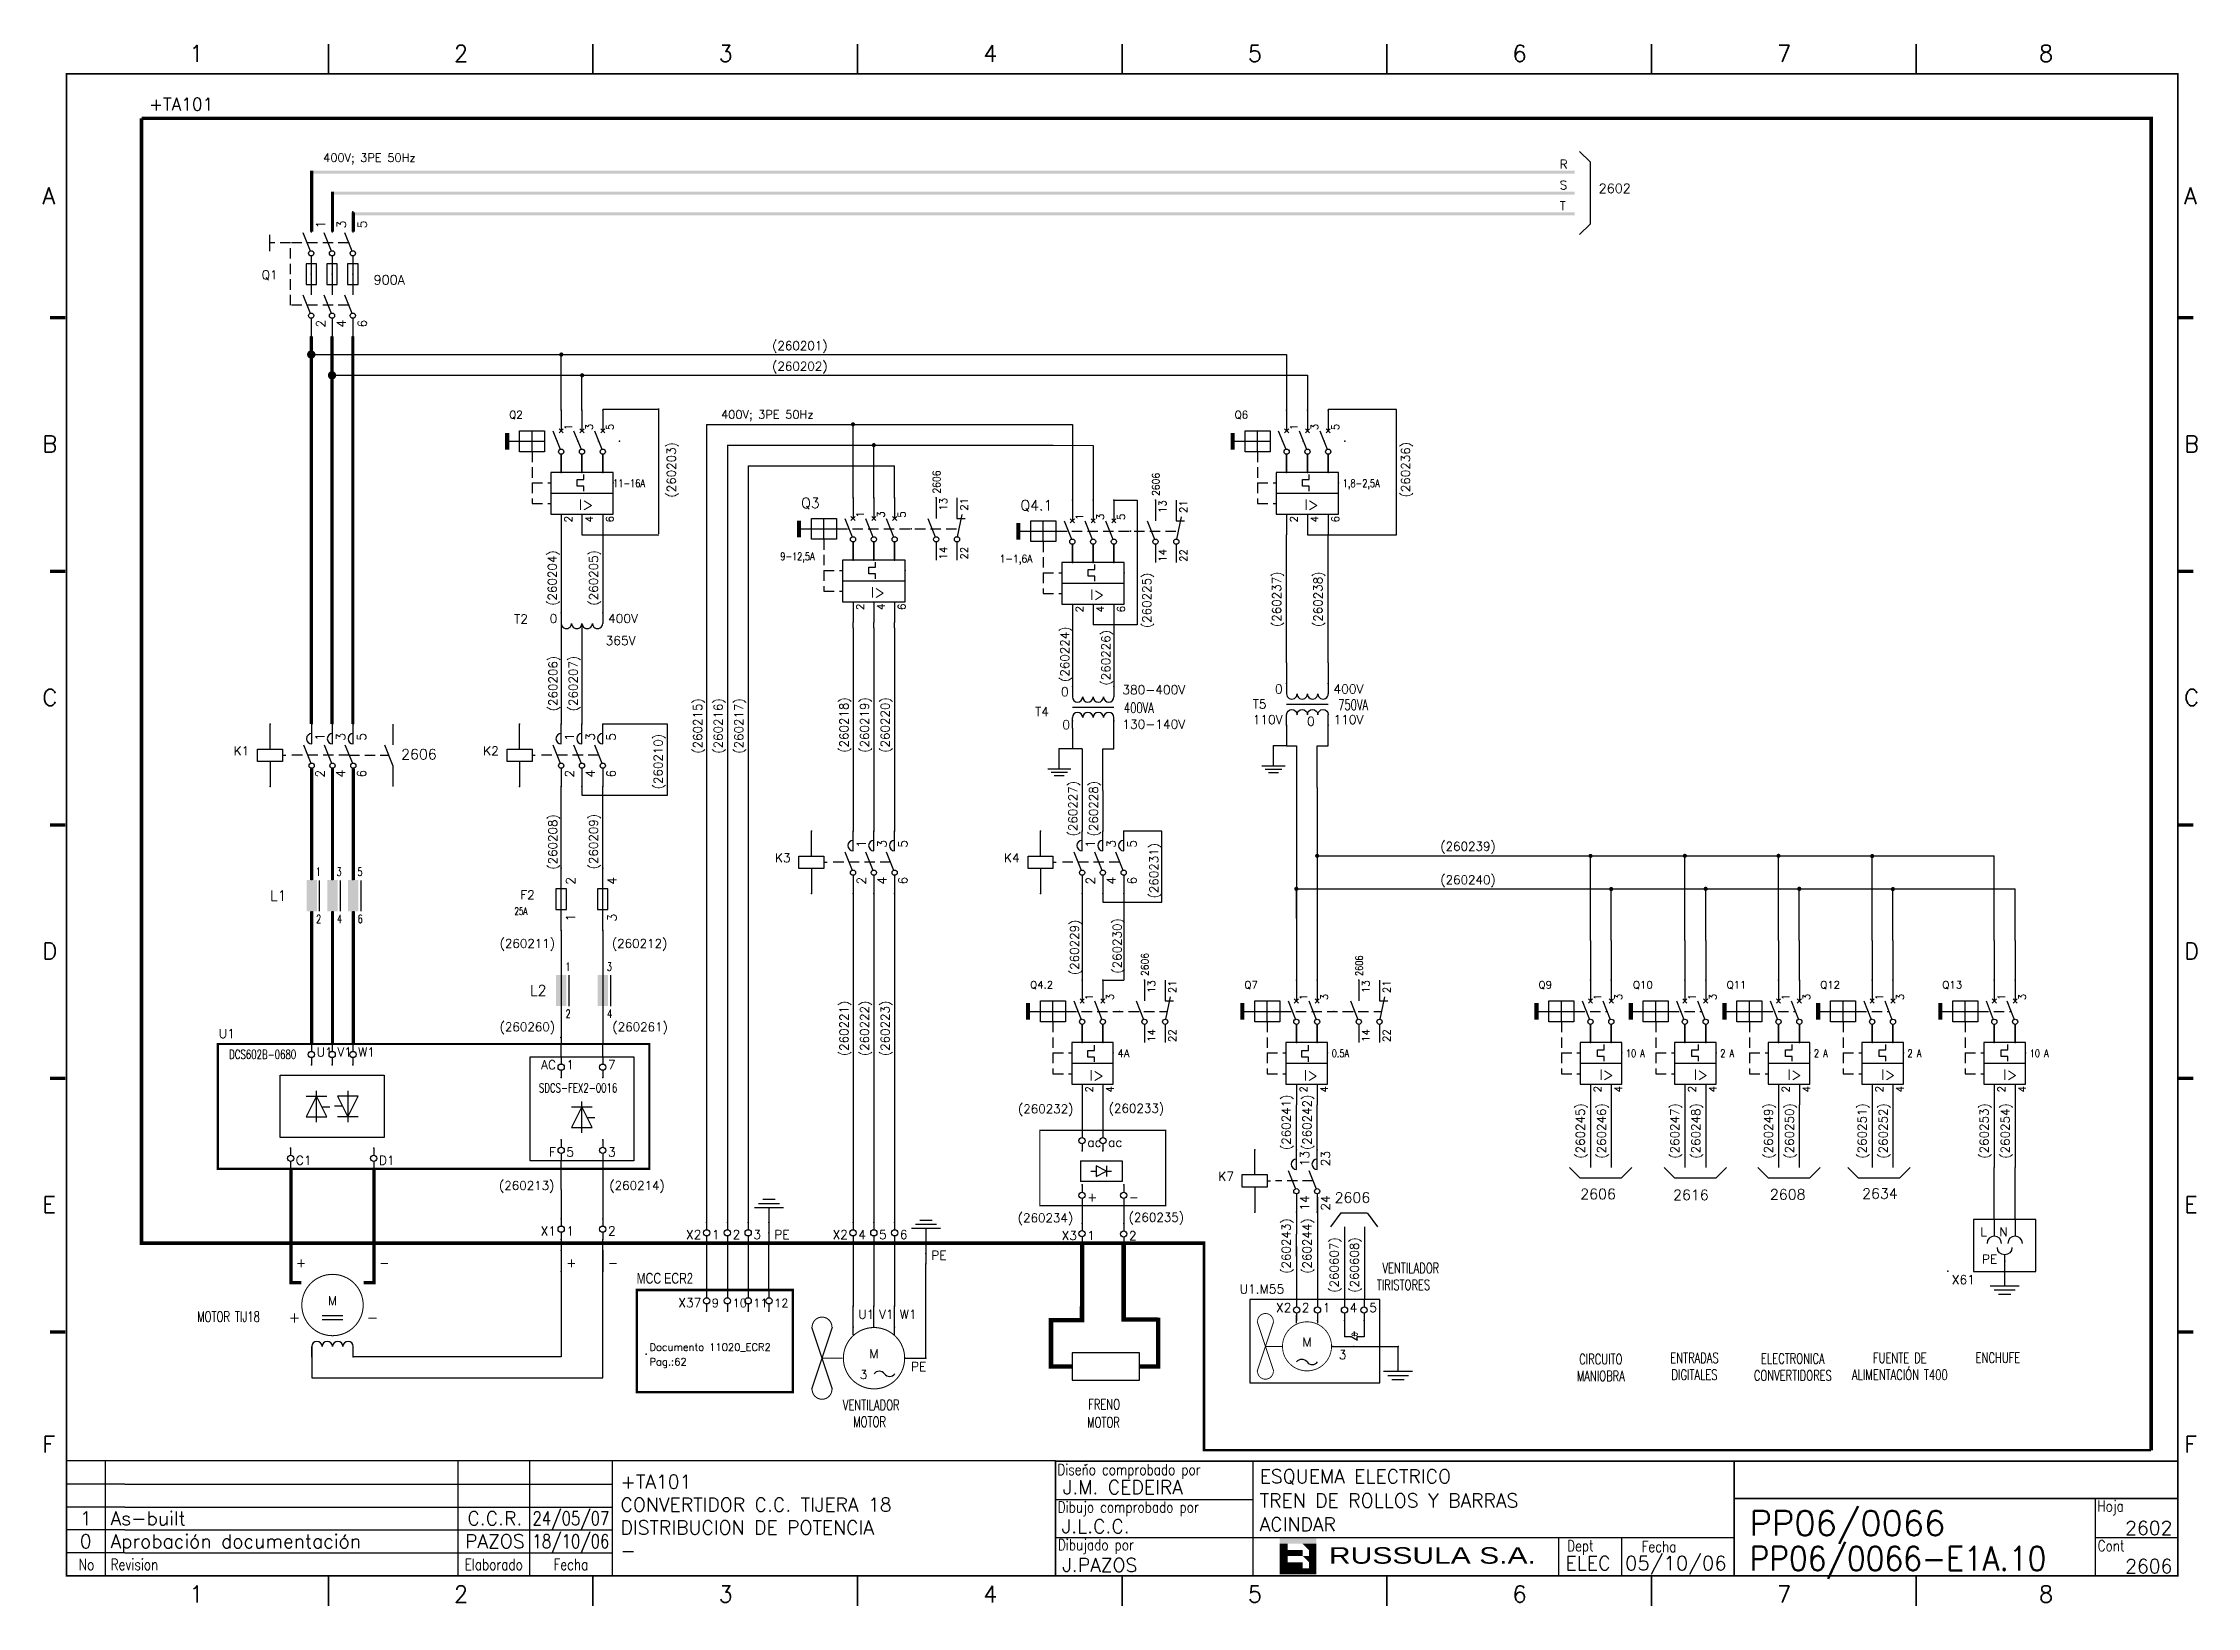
# Model space of a CAD drawing. Extents: x -26 to 492, y -34 to 342.
import ezdxf
from ezdxf.enums import TextEntityAlignment as Align

# ---------------------------------------------------------------- set-up
doc = ezdxf.new("R2010")
doc.units = 0
doc.header["$LTSCALE"] = 10
doc.header["$MEASUREMENT"] = 0
doc.linetypes.add('DASHDOT', pattern=[1, 0.5, -0.25, 0, -0.25])
doc.linetypes.add('HIDDEN', pattern=[0.375, 0.25, -0.125])
doc.layers.get('0').update_dxf_attribs({"linetype": 'CONTINUOUS'})
for name, color, linetype in [('$MKLNK', 7, 'HIDDEN'), ('1', 7, 'CONTINUOUS'), ('10', 5, 'CONTINUOUS'), ('102', 7, 'CONTINUOUS'), ('2', 7, 'CONTINUOUS'), ('25', 3, 'CONTINUOUS'), ('35', 2, 'CONTINUOUS'), ('4', 7, 'HIDDEN'), ('8', 1, 'CONTINUOUS'), ('9', 6, 'CONTINUOUS'), ('DIBUJO', 7, 'CONTINUOUS'), ('NODE', 7, 'CONTINUOUS')]:
    doc.layers.add(name, color=color, linetype=linetype)
doc.styles.add('ABBSTYLE', font='ROMANS.SHX', dxfattribs={"width": 0.8})
doc.styles.add('HELV', font='HELVBLD.SHX', dxfattribs={"width": 1.2})
doc.styles.add('HELVETICA', font='HELV.SHX')
doc.styles.add('LABEL', font='SIMPLEX', dxfattribs={"width": 0.8, "height": 4})
doc.styles.add('ROMANS', font='romans')
doc.styles.get("Standard").update_dxf_attribs({"font": 'simplex'})

msp = doc.modelspace()

# ---------------------------------------------------------------- texts
msp.add_text('900A', height=2.25).set_placement((53.15, 283.69))
at = {"layer": '2', "color": 6}
for s, height, p in [('+TA101', 3, (-0.85, 325.56)), ('R', 2.1, (338.4, 311.56)), ('S', 2.1, (338.4, 306.56)), ('2602', 2.25, (347.78, 305.68)), ('T', 2.1, (338.4, 301.56)), ('(260201)', 2.1, (149, 267.93)), ('(260202)', 2.1, (149, 262.98)), ('365V', 2.16, (108.93, 196.95)), ('(260239)', 2.1, (309.7, 147.49)), ('(260240)', 2.1, (309.7, 139.45)), ('(260211)', 2.1, (83.46, 124.14)), ('(260212)', 2.1, (110.46, 124.14)), ('U1', 2.16, (15.9, 102.42)), ('(260260)', 2.1, (83.46, 104.06)), ('(260261)', 2.1, (110.59, 104.06)), ('(260232)', 2.1, (208.13, 84.34)), ('(260233)', 2.1, (229.95, 84.48)), ('(260213)', 2.1, (83.31, 65.9)), ('(260214)', 2.1, (109.85, 65.9)), ('(260234)', 2.1, (208.07, 58.12)), ('(260235)', 2.1, (234.74, 58.26)), ('U1.M55', 2.16, (261.41, 40.97))]:
    msp.add_text(s, height=height, dxfattribs=at).set_placement(p)
at = {"layer": '2', "color": 7}
for p in [(41.02, 313.18), (136.72, 251.42)]:
    msp.add_text('400V; 3PE 50Hz', height=2, dxfattribs=at).set_placement(p)
at = {"layer": '2', "color": 6}
for s, p in [('(260203)', (125.8, 232.44)), ('(260236)', (302.39, 232.47)), ('(260204)', (97.17, 206.41)), ('(260205)', (107.1, 206.46)), ('(260225)', (240.13, 201.04)), ('(260237)', (271.39, 201.31)), ('(260238)', (281.32, 201.31)), ('(260224)', (220.43, 188.1)), ('(260226)', (230.3, 187.23)), ('(260206)', (97.33, 181.04)), ('(260207)', (102.19, 181.04)), ('(260215)', (132.13, 170.83)), ('(260216)', (137.08, 170.83)), ('(260217)', (142.03, 170.83)), ('(260218)', (167.33, 171.06)), ('(260219)', (172.28, 171.06)), ('(260220)', (177.23, 171.06)), ('(260210)', (122.62, 162.26)), ('(260227)', (222.38, 150.94)), ('(260228)', (227.33, 150.94)), ('(260208)', (97.27, 142.93)), ('(260209)', (107.07, 143.01)), ('(260231)', (241.86, 136.01)), ('(260229)', (222.78, 117.57)), ('(260230)', (233.03, 117.92)), ('(260221)', (167.33, 98.08)), ('(260222)', (172.28, 98.08)), ('(260223)', (177.23, 98.08)), ('(260241)', (273.66, 75.49)), ('(260242)', (278.67, 75.49)), ('(260245)', (344.42, 73.42)), ('(260246)', (349.49, 73.42)), ('(260247)', (367.12, 73.42)), ('(260248)', (372.2, 73.42)), ('(260249)', (389.65, 73.42)), ('(260250)', (394.72, 73.42)), ('(260251)', (412.17, 73.42)), ('(260252)', (417.25, 73.42)), ('(260253)', (441.53, 73.42)), ('(260254)', (446.61, 73.42)), ('(260243)', (273.66, 45.73)), ('(260244)', (278.67, 45.73)), ('(260607)', (285.22, 41.17)), ('(260608)', (290.07, 41.17))]:
    msp.add_text(s, height=2.1, rotation=90, dxfattribs=at).set_placement(p)
at = {"layer": '2', "color": 7, "style": 'ROMANS', "width": 0.7}
for s, height, p in [('400VA', 2.5, (233.6, 180.62)), ('750VA', 2.5, (285.13, 181.33)), ('1', 2, (39.26, 141.42)), ('3', 2, (44.26, 141.42)), ('5', 2, (49.26, 141.42)), ('2', 2, (39.33, 130.09)), ('4', 2, (44.33, 130.09)), ('6', 2, (49.33, 130.09)), ('25A', 1.8, (87.01, 132.06)), ('1', 2, (99.26, 118.6)), ('3', 2, (109.26, 118.6)), ('2', 2, (99.33, 107.27)), ('4', 2, (109.33, 107.27)), ('VENTILADOR', 2.5, (295.77, 45.85)), ('TIRISTORES', 2.5, (294.42, 41.8)), ('FRENO', 2.5, (225.01, 13.07)), ('VENTILADOR', 2.5, (165.99, 12.92)), ('MOTOR', 2.5, (168.49, 8.87)), ('MOTOR', 2.5, (224.74, 8.74))]:
    msp.add_text(s, height=height, dxfattribs=at).set_placement(p)
at = {"layer": '2', "color": 7, "style": 'ROMANS'}
for s, p in [('2606', (59.76, 169.44)), ('L1', (28.26, 135.44)), ('L2', (90.76, 112.61)), ('2606', (284.26, 62.8)), ('2606', (343.34, 63.67)), ('2616', (365.67, 63.45)), ('2608', (388.95, 63.56)), ('2634', (411.14, 63.77)), ('+', (32.73, 34.01)), ('-', (51.5, 34.01))]:
    msp.add_text(s, height=2.5, dxfattribs=at).set_placement(p)
at = {"layer": '2', "color": 6, "style": 'ROMANS', "width": 0.7}
for s, p in [('DCS602B-0680', (18.4, 97.42)), ('SDCS-FEX2-0016', (92.9, 89.37))]:
    msp.add_text(s, height=2.16, dxfattribs=at).set_placement(p)
at = {"layer": '2', "style": 'HELV', "width": 0.68022}
msp.add_text('MCC ECR2', height=2.613, dxfattribs=at).set_placement((116.4, 43.34), (129.94, 43.34), align=Align.FIT)
at = {"layer": '2', "color": 7, "style": 'ROMANS', "width": 0.7}
for s, p in [('MOTOR TIJ18', (18.26, 34.16)), ('CIRCUITO', (348.29, 23.95)), ('ENTRADAS', (370.82, 24.25)), ('ELECTRONICA', (394.47, 24.08)), ('FUENTE DE', (420.2, 24.23)), ('ENCHUFE', (443.81, 24.28)), ('MANIOBRA', (348.29, 19.9)), ('DIGITALES', (370.82, 20.2)), ('CONVERTIDORES', (394.47, 20.03)), ('ALIMENTACIÓN T400', (420.2, 20.18))]:
    msp.add_text(s, height=2.5, dxfattribs=at).set_placement(p, align=Align.CENTER)
at = {"layer": '2'}
for s, p in [('M', (173.49, 25.42)), ('M', (277.63, 28.27)), ('3', (170.99, 20.42))]:
    msp.add_text(s, height=2.15, dxfattribs=at).set_placement(p, align=Align.CENTER)
at = {"layer": '25', "style": 'ABBSTYLE', "width": 0.8}
msp.add_text('0', height=1.34, rotation=270, dxfattribs=at).set_placement((288.4, 31.63))
at = {"layer": '8', "text_generation_flag": 4}
msp.add_attdef('0', text='a', height=2.15, dxfattribs=at).set_placement((279.5, 179.7), align=Align.RIGHT)

# ---------------------------------------------------------------- blocks, each defined once
blk = doc.blocks.new('NOD', base_point=(237.5, 170))
at = {"layer": 'NODE'}
blk.add_point((237.5, 170), dxfattribs=at)
blk = doc.blocks.new('$071501S')
at = {"layer": '2'}
for p, q in [((0, -6), (0, 0)), ((-3, -6), (3, -6)), ((-3, -9), (-3, -6)), ((3, -9), (-3, -9)), ((0, -9), (0, -15)), ((3, -6), (3, -9))]:
    blk.add_line(p, q, dxfattribs=at)
at = {"layer": '2', "rotation": 90}
for p in [(0, 0), (0, -15)]:
    blk.add_blockref('NOD', p, dxfattribs=at)
at = {"layer": '8'}
for tag, p in [('1A', (1, -3.325)), ('2A', (1, -13.325))]:
    blk.add_attdef(tag, p, '', height=2.15, dxfattribs=at)
at = {"layer": '9'}
blk.add_attdef('ID', text='', height=2.15, dxfattribs=at).set_placement((-5, -7.5), align=Align.RIGHT)
blk = doc.blocks.new('$71302MS')
at = {"layer": '$MKLNK'}
blk.add_line((9, -7.5), (-5, -7.5), dxfattribs=at)
for p, q in [((0, -4.75), (0, 0)), ((5, -4.75), (5, 0)), ((10, -4.75), (10, 0)), ((0, -10.62), (0, -15)), ((5, -10.62), (5, -15)), ((10, -10.62), (10, -15))]:
    blk.add_line(p, q)
at = {"layer": '102'}
for p, q in [((-2, -5), (-0.23, -9.42)), ((3, -5), (4.77, -9.42)), ((8, -5), (9.77, -9.42))]:
    blk.add_line(p, q, dxfattribs=at)
for centre in [(0, -10), (5, -10), (10, -10)]:
    blk.add_circle(centre, 0.625, dxfattribs=at)
for centre in [(0, -3.5), (5, -3.5), (10, -3.5)]:
    blk.add_arc(centre, 1.25, 90, 270, dxfattribs=at)
at = {"layer": '2'}
for p in [(0, 0), (5, 0), (10, 0), (0, -15), (5, -15), (10, -15)]:
    blk.add_blockref('NOD', p, dxfattribs=at)
at = {"layer": '8', "flags": 8}
for tag, p in [('1A', (3.07, -4)), ('3A', (8.07, -4)), ('5A', (13.07, -4))]:
    blk.add_attdef(tag, p, '', height=2.15, rotation=90, dxfattribs=at)
for tag, p in [('2A', (3.07, -11)), ('4A', (8.07, -11)), ('6A', (13.07, -11))]:
    blk.add_attdef(tag, text='', height=2.15, rotation=90, dxfattribs=at).set_placement(p, align=Align.RIGHT)
at = {"layer": '9'}
blk.add_attdef('ID', text='', height=2.15, rotation=90, dxfattribs=at).set_placement((-7.25, -7.5), align=Align.CENTER)
blk = doc.blocks.new('$$PLU21')
blk.add_line((0, -2.5), (0, 2.5))
at = {"layer": '2'}
for p in [(0, 2.5), (0, -2.5)]:
    blk.add_blockref('NOD', p, dxfattribs=at)
at = {"layer": '8'}
blk.add_attdef('*A', (1.25, -0.5), '', height=2.15, dxfattribs=at)
at = {"layer": '9'}
blk.add_attdef('ID', text='', height=2.15, dxfattribs=at).set_placement((-1.25, -0.5), align=Align.RIGHT)
blk = doc.blocks.new('$$PLD12')
blk.add_line((0, 2.5), (0, -2.5))
at = {"layer": '2'}
for p in [(0, 2.5), (0, -2.5)]:
    blk.add_blockref('NOD', p, dxfattribs=at)
at = {"layer": '8'}
blk.add_attdef('*A', (1.25, -1.5), '', height=2.15, dxfattribs=at)
at = {"layer": '9'}
blk.add_attdef('ID', text='', height=2.15, dxfattribs=at).set_placement((-1.25, -1.5), align=Align.RIGHT)
blk = doc.blocks.new('$021501')
at = {"layer": '2'}
for p, q in [((0, -6), (0, 0)), ((-3.5, -6), (3.5, -6)), ((-2.5, -7), (2.5, -7)), ((-1.5, -8), (1.5, -8))]:
    blk.add_line(p, q, dxfattribs=at)
blk.add_blockref('NOD', (0, 0), dxfattribs=at)
blk = doc.blocks.new('$$PLD12C')
for p, q in [((0, 2.5), (0, 0.75)), ((0, -0.75), (0, -2.5))]:
    blk.add_line(p, q)
at = {"layer": '2'}
blk.add_circle((0, 0), 0.75, dxfattribs=at)
for p in [(0, 2.5), (0, -2.5)]:
    blk.add_blockref('NOD', p, dxfattribs=at)
at = {"layer": '8'}
blk.add_attdef('*A', (1.25, -1.5), '', height=2.15, dxfattribs=at)
at = {"layer": '9'}
blk.add_attdef('ID', text='', height=2.15, dxfattribs=at).set_placement((-1.25, -1.5), align=Align.RIGHT)
blk = doc.blocks.new('IATR1A1C')
for p, q in [((0, -7.5), (0, -3.14)), ((5, -7.5), (5, -3.14)), ((10, -7.5), (10, -3.12)), ((0, -17.5), (0, -22.5)), ((5, -17.5), (5, -22.5)), ((10, -17.5), (10, -22.5))]:
    blk.add_line(p, q)
for p in [(-2.5, -10), (12.5, -10)]:
    blk.add_point(p)
at = {"layer": '102'}
for p, q in [((0, 7.5), (0, 2.5)), ((5, 7.5), (5, 2.5)), ((10, 7.5), (10, 2.5)), ((20, 7.5), (20, 2.5)), ((25, 7.5), (25, 2.5)), ((-2, 2.5), (-0.23, -1.92)), ((3, 2.5), (4.77, -1.92)), ((8, 2.5), (9.77, -1.92)), ((18, 2.5), (19.77, -1.92)), ((25, 2.5), (27, 2.5)), ((25.13, -1.89), (26.25, 3.5)), ((0, -3.12), (0, -7.5)), ((5, -3.12), (5, -7.5)), ((10, -3.12), (10, -7.5)), ((20, -3.12), (20, -7.5)), ((25, -3.12), (25, -7.5)), ((12.5, -7.5), (-2.5, -7.5)), ((-2.5, -7.5), (-2.5, -12.5)), ((3.82, -9.22), (5.42, -9.22)), ((3.82, -10.82), (3.82, -9.22)), ((5.42, -9.22), (5.42, -8)), ((12.5, -12.5), (12.5, -7.5)), ((-2.5, -12.5), (12.5, -12.5)), ((-2.5, -12.5), (-2.5, -17.5)), ((5.42, -10.82), (3.82, -10.82)), ((5.42, -12), (5.42, -10.82)), ((12.5, -17.5), (12.5, -12.5)), ((-2.5, -17.5), (12.5, -17.5))]:
    blk.add_line(p, q, dxfattribs=at)
for centre in [(0, -2.5), (5, -2.5), (10, -2.5), (20, -2.5), (25, -2.5)]:
    blk.add_circle(centre, 0.625, dxfattribs=at)
for p in [(-1, 0), (4, 0), (9, 0), (14, 0), (19, 0)]:
    blk.add_point(p, dxfattribs=at)
at = {"layer": '2', "linetype": 'HIDDEN'}
for p, q in [((-3.86, 0), (25.46, 0)), ((-7, -2.5), (-7, -15)), ((-7, -10), (-2.5, -10)), ((-7, -15), (-2.5, -15))]:
    blk.add_line(p, q, dxfattribs=at)
at = {"layer": '2'}
blk.add_trace([(-12.5, 2), (-13.5, 2), (-12.5, -2), (-13.5, -2)], dxfattribs=at)
at = {"layer": 'DIBUJO'}
for p, q in [((-12.5, 0), (-4, 0)), ((-10, -2.5), (-10, 2.5)), ((-10, 2.5), (-4, 2.5)), ((-7, -2.5), (-7, 2.5)), ((-4, 2.5), (-4, -2.5)), ((0.5, 3), (-0.5, 2)), ((-0.5, 3), (0.5, 2)), ((4.5, 3), (5.5, 2)), ((5.5, 3), (4.5, 2)), ((9.5, 3), (10.5, 2)), ((10.5, 3), (9.5, 2)), ((-4, -2.5), (-10, -2.5))]:
    blk.add_line(p, q, dxfattribs=at)
at = {"layer": '2'}
for p in [(0, 7.5), (5, 7.5), (10, 7.5), (20, 7.5), (0, -7.5), (5, -7.5), (10, -7.5)]:
    blk.add_blockref('NOD', p, dxfattribs=at)
at = {"layer": '102'}
blk.add_text('I>', height=2.52, dxfattribs=at).set_placement((5.97, -16.49), align=Align.CENTER)
at = {"layer": 'DIBUJO', "color": 1, "style": 'ROMANS'}
for s, p in [('13', (22.61, 4.39)), ('21', (27.61, 4.39)), ('1', (2.61, 2.68)), ('3', (7.61, 2.68)), ('5', (12.61, 2.68)), ('14', (22.61, -7.37)), ('22', (27.61, -7.37)), ('2', (2.61, -19.52)), ('4', (7.61, -19.52)), ('6', (12.61, -19.52))]:
    blk.add_text(s, height=1.8, rotation=90, dxfattribs=at).set_placement(p)
at = {"layer": 'DIBUJO', "color": 6, "style": 'ROMANS', "width": 0.8}
for p in [(21, 8.5), (26, 8.5)]:
    blk.add_attdef('PAGCAUXABIERTO1', p, '', height=1.8, rotation=90, dxfattribs=at)
at = {"layer": 'DIBUJO', "color": 6, "style": 'ROMANS'}
blk.add_attdef('REFERENCIA', (-12.5, 5.5), '', height=1.8, dxfattribs=at)
at = {"layer": 'DIBUJO', "color": 6, "style": 'ROMANS', "width": 0.8}
blk.add_attdef('REGULACION', (13.5, -11), '', height=1.8, dxfattribs=at)
blk = doc.blocks.new('CC')
at = {"layer": '$MKLNK'}
blk.add_line((142.44, 173.8), (133.44, 173.8), dxfattribs=at)
for p, q in [((138.44, 176.55), (138.44, 181.3)), ((143.44, 176.55), (143.44, 181.3)), ((138.44, 170.67), (138.44, 166.3)), ((143.44, 170.67), (143.44, 166.3))]:
    blk.add_line(p, q)
at = {"layer": '102'}
for p, q in [((136.44, 176.3), (138.21, 171.88)), ((141.44, 176.3), (143.21, 171.88))]:
    blk.add_line(p, q, dxfattribs=at)
for centre in [(138.44, 171.3), (143.44, 171.3)]:
    blk.add_circle(centre, 0.625, dxfattribs=at)
for centre in [(138.44, 177.8), (143.44, 177.8)]:
    blk.add_arc(centre, 1.25, 90, 270, dxfattribs=at)
at = {"layer": '2'}
for p in [(138.44, 181.3), (143.44, 181.3), (138.44, 166.3), (143.44, 166.3)]:
    blk.add_blockref('NOD', p, dxfattribs=at)
at = {"layer": '8', "flags": 8}
for tag, p in [('1A', (141.52, 177.3)), ('3A', (146.52, 177.3))]:
    blk.add_attdef(tag, p, '', height=2.15, rotation=90, dxfattribs=at)
for tag, p in [('2A', (141.52, 170.3)), ('4A', (146.52, 170.3))]:
    blk.add_attdef(tag, text='', height=2.15, rotation=90, dxfattribs=at).set_placement(p, align=Align.RIGHT)
at = {"layer": '9'}
blk.add_attdef('ID', text='', height=2.15, rotation=90, dxfattribs=at).set_placement((131.19, 173.8), align=Align.CENTER)
blk = doc.blocks.new('$$PLU21C')
for p, q in [((0, 2.5), (0, 0.75)), ((0, -0.75), (0, -2.5))]:
    blk.add_line(p, q)
at = {"layer": '2'}
blk.add_circle((0, 0), 0.75, dxfattribs=at)
for p in [(0, 2.5), (0, -2.5)]:
    blk.add_blockref('NOD', p, dxfattribs=at)
at = {"layer": '8'}
blk.add_attdef('*A', (1.25, -0.5), '', height=2.15, dxfattribs=at)
at = {"layer": '9'}
blk.add_attdef('ID', text='', height=2.15, dxfattribs=at).set_placement((-1.25, -0.5), align=Align.RIGHT)
blk = doc.blocks.new('KK')
for p, q in [((170.54, 197.03), (170.54, 201.39)), ((175.54, 197.03), (175.54, 201.39)), ((180.54, 197.03), (180.54, 201.41)), ((170.54, 187.03), (170.54, 182.03)), ((175.54, 187.03), (175.54, 182.03)), ((180.54, 187.03), (180.54, 182.03))]:
    blk.add_line(p, q)
for p in [(168.04, 194.53), (183.04, 194.53)]:
    blk.add_point(p)
at = {"layer": '102'}
for p, q in [((170.54, 212.03), (170.54, 207.03)), ((175.54, 212.03), (175.54, 207.03)), ((180.54, 212.03), (180.54, 207.03)), ((168.54, 207.03), (170.31, 202.61)), ((173.54, 207.03), (175.31, 202.61)), ((178.54, 207.03), (180.31, 202.61)), ((183.04, 197.03), (168.04, 197.03)), ((168.04, 197.03), (168.04, 192.03)), ((170.54, 201.4), (170.54, 197.03)), ((175.54, 201.4), (175.54, 197.03)), ((180.54, 201.4), (180.54, 197.03)), ((183.04, 192.03), (183.04, 197.03)), ((168.04, 192.03), (183.04, 192.03)), ((168.04, 192.03), (168.04, 187.03)), ((174.36, 195.31), (175.96, 195.31)), ((174.36, 193.71), (174.36, 195.31)), ((175.96, 193.71), (174.36, 193.71)), ((175.96, 195.31), (175.96, 196.53)), ((175.96, 192.53), (175.96, 193.71)), ((183.04, 187.03), (183.04, 192.03)), ((168.04, 187.03), (183.04, 187.03))]:
    blk.add_line(p, q, dxfattribs=at)
for centre in [(170.54, 202.03), (175.54, 202.03), (180.54, 202.03)]:
    blk.add_circle(centre, 0.625, dxfattribs=at)
for p in [(169.54, 204.53), (174.54, 204.53), (179.54, 204.53), (184.54, 204.53)]:
    blk.add_point(p, dxfattribs=at)
at = {"layer": '2', "linetype": 'HIDDEN'}
for p, q in [((163.54, 202.03), (163.54, 189.53)), ((163.54, 194.53), (168.04, 194.53)), ((163.54, 189.53), (168.04, 189.53))]:
    blk.add_line(p, q, dxfattribs=at)
at = {"layer": '2'}
blk.add_trace([(158.04, 206.53), (157.04, 206.53), (158.04, 202.53), (157.04, 202.53)], dxfattribs=at)
at = {"layer": 'DIBUJO'}
for p, q in [((171.04, 207.53), (170.04, 206.53)), ((170.04, 207.53), (171.04, 206.53)), ((175.04, 207.53), (176.04, 206.53)), ((176.04, 207.53), (175.04, 206.53)), ((180.04, 207.53), (181.04, 206.53)), ((181.04, 207.53), (180.04, 206.53)), ((158.04, 204.53), (166.54, 204.53)), ((160.54, 202.03), (160.54, 207.03)), ((160.54, 207.03), (166.54, 207.03)), ((166.54, 202.03), (160.54, 202.03)), ((163.54, 202.03), (163.54, 207.03)), ((166.54, 207.03), (166.54, 202.03))]:
    blk.add_line(p, q, dxfattribs=at)
at = {"layer": '2'}
for p in [(170.54, 212.03), (175.54, 212.03), (180.54, 212.03), (170.54, 197.03), (175.54, 197.03), (180.54, 197.03)]:
    blk.add_blockref('NOD', p, dxfattribs=at)
at = {"layer": '102'}
blk.add_text('I>', height=2.52, dxfattribs=at).set_placement((176.51, 188.04), align=Align.CENTER)
at = {"layer": 'DIBUJO', "color": 1, "style": 'ROMANS'}
for s, p in [('1', (173.15, 207.2)), ('3', (178.15, 207.2)), ('5', (183.15, 207.2)), ('2', (173.15, 185.01)), ('4', (178.15, 185.01)), ('6', (183.15, 185.01))]:
    blk.add_text(s, height=1.8, rotation=90, dxfattribs=at).set_placement(p)
at = {"layer": 'DIBUJO', "color": 6, "style": 'ROMANS'}
blk.add_attdef('REFERENCIA', (158.04, 210.03), '', height=1.8, dxfattribs=at)
at = {"layer": 'DIBUJO', "color": 6, "style": 'ROMANS', "width": 0.8}
blk.add_attdef('REGULACION', (184.04, 193.53), '', height=1.8, dxfattribs=at)
blk = doc.blocks.new('T1')
for p, q in [((156.28, 167.9), (156.28, 172.26)), ((161.28, 167.9), (161.28, 172.26)), ((156.28, 157.9), (156.28, 152.9)), ((161.28, 157.9), (161.28, 152.9))]:
    blk.add_line(p, q)
for p in [(153.78, 165.4), (163.78, 165.4)]:
    blk.add_point(p)
at = {"layer": '102'}
for p, q in [((156.28, 182.9), (156.28, 177.9)), ((161.28, 182.9), (161.28, 177.9)), ((154.28, 177.9), (156.04, 173.48)), ((159.28, 177.9), (161.04, 173.48)), ((156.28, 172.28), (156.28, 167.9)), ((161.28, 172.28), (161.28, 167.9)), ((163.78, 167.9), (153.78, 167.9)), ((153.78, 167.9), (153.78, 162.9)), ((157.96, 166.18), (159.56, 166.18)), ((157.96, 164.58), (157.96, 166.18)), ((159.56, 166.18), (159.56, 167.4)), ((163.78, 162.9), (163.78, 167.9)), ((153.78, 162.9), (163.78, 162.9)), ((153.78, 162.9), (153.78, 157.9)), ((159.56, 164.58), (157.96, 164.58)), ((159.56, 163.4), (159.56, 164.58)), ((163.78, 157.9), (163.78, 162.9)), ((153.78, 157.9), (163.78, 157.9))]:
    blk.add_line(p, q, dxfattribs=at)
for centre in [(156.28, 172.9), (161.28, 172.9)]:
    blk.add_circle(centre, 0.625, dxfattribs=at)
for p in [(155.28, 175.4), (160.28, 175.4)]:
    blk.add_point(p, dxfattribs=at)
at = {"layer": '2', "linetype": 'HIDDEN'}
for p, q in [((149.28, 172.9), (149.28, 160.4)), ((152.41, 175.4), (160.28, 175.4)), ((149.28, 165.4), (153.78, 165.4)), ((149.28, 160.4), (153.78, 160.4))]:
    blk.add_line(p, q, dxfattribs=at)
at = {"layer": '2'}
blk.add_trace([(143.78, 177.4), (142.78, 177.4), (143.78, 173.4), (142.78, 173.4)], dxfattribs=at)
at = {"layer": 'DIBUJO'}
for p, q in [((146.28, 172.9), (146.28, 177.9)), ((146.28, 177.9), (152.28, 177.9)), ((149.28, 172.9), (149.28, 177.9)), ((152.28, 177.9), (152.28, 172.9)), ((156.78, 178.4), (155.78, 177.4)), ((155.78, 178.4), (156.78, 177.4)), ((160.78, 178.4), (161.78, 177.4)), ((161.78, 178.4), (160.78, 177.4)), ((143.78, 175.4), (152.28, 175.4)), ((152.28, 172.9), (146.28, 172.9))]:
    blk.add_line(p, q, dxfattribs=at)
at = {"layer": '2'}
for p in [(156.28, 182.9), (161.28, 182.9), (156.28, 167.9), (161.28, 167.9)]:
    blk.add_blockref('NOD', p, dxfattribs=at)
at = {"layer": '102'}
blk.add_text('I>', height=2.52, dxfattribs=at).set_placement((160.11, 158.91), align=Align.CENTER)
at = {"layer": 'DIBUJO', "color": 1, "style": 'ROMANS'}
for s, p in [('1', (158.88, 178.08)), ('3', (163.88, 178.08)), ('2', (158.88, 155.89)), ('4', (163.88, 155.89))]:
    blk.add_text(s, height=1.8, rotation=90, dxfattribs=at).set_placement(p)
at = {"layer": 'DIBUJO', "color": 6, "style": 'ROMANS'}
blk.add_attdef('REFERENCIA', (143.78, 180.9), '', height=1.8, dxfattribs=at)
at = {"layer": 'DIBUJO', "color": 6, "style": 'ROMANS', "width": 0.8}
blk.add_attdef('REGULACION', (164.78, 164.4), '', height=1.8, dxfattribs=at)
blk = doc.blocks.new('$PP313')
at = {"layer": '2'}
blk.add_blockref('NOD', (0, 0), dxfattribs=at)
at = {"layer": '8'}
blk.add_attdef('1A', (1, -3.325), '', height=2.15, dxfattribs=at)
at = {"layer": '9'}
blk.add_attdef('ID', (1, 1), '', height=2.15, dxfattribs=at)
blk = doc.blocks.new('$030301')
at = {"layer": '2'}
blk.add_line((0, 0), (4, 0), dxfattribs=at)
blk.add_arc((5.75, 0), 1.75, 90, 270, dxfattribs=at)
at = {"layer": '9'}
blk.add_blockref('NOD', (0, 0), dxfattribs=at)
at = {"layer": '8'}
blk.add_attdef('1A', text='', height=2.15, dxfattribs=at).set_placement((3, -3.325), align=Align.RIGHT)
at = {"layer": '9'}
blk.add_attdef('ID', text='', height=2.15, dxfattribs=at).set_placement((5, 2.5), align=Align.CENTER)
blk = doc.blocks.new('$060303')
at = {"layer": '2'}
for p, q in [((0, 0), (2.5, 0)), ((0, -10), (2.5, -10))]:
    blk.add_line(p, q, dxfattribs=at)
for centre in [(2.5, -1.25), (2.5, -3.75), (2.5, -6.25), (2.5, -8.75)]:
    blk.add_arc(centre, 1.25, 270, 90, dxfattribs=at)
for p in [(0, 0), (0, -10)]:
    blk.add_blockref('NOD', p, dxfattribs=at)
at = {"layer": '8'}
for tag, p in [('1A', (1.5, -3.325)), ('2A', (1.5, -13.325))]:
    blk.add_attdef(tag, text='', height=2.15, dxfattribs=at).set_placement(p, align=Align.RIGHT)
at = {"layer": '9'}
blk.add_attdef('ID', text='', height=2.15, dxfattribs=at).set_placement((0, 1.175), align=Align.CENTER)
blk = doc.blocks.new('ACAD1F02')
at = {"layer": '2'}
for p, q in [((360, 150), (365, 150)), ((360, 149.03), (365, 149.03))]:
    blk.add_line(p, q, dxfattribs=at)
blk.add_lwpolyline([(355.12, 152.5, 0.25, 0.25, 1), (369.88, 152.5, 0.25, 0.25, 1)], format="xyseb", close=True, dxfattribs=at)
blk.add_text('M', height=2.15, dxfattribs=at).set_placement((362.5, 152.5), align=Align.CENTER)
blk = doc.blocks.new('$71301MS')
at = {"layer": '$MKLNK'}
blk.add_line((9, -7.5), (-5, -7.5), dxfattribs=at)
for p, q in [((0, 0), (0, -5)), ((5, 0), (5, -5)), ((10, 0), (10, -5)), ((0, -10.62), (0, -15)), ((5, -10.62), (5, -15)), ((10, -10.62), (10, -15))]:
    blk.add_line(p, q)
at = {"layer": '102'}
for p, q in [((-2, -5), (-0.23, -9.42)), ((3, -5), (4.77, -9.42)), ((8, -5), (9.77, -9.42))]:
    blk.add_line(p, q, dxfattribs=at)
for centre in [(0, -10), (5, -10), (10, -10)]:
    blk.add_circle(centre, 0.625, dxfattribs=at)
for p in [(-1, -7.5), (4, -7.5), (9, -7.5)]:
    blk.add_point(p, dxfattribs=at)
at = {"layer": '2'}
for p in [(0, 0), (5, 0), (10, 0), (0, -15), (5, -15), (10, -15)]:
    blk.add_blockref('NOD', p, dxfattribs=at)
at = {"layer": '8', "flags": 8}
for tag, p in [('1A', (3.32, -4)), ('3A', (8.32, -4)), ('5A', (13.32, -4))]:
    blk.add_attdef(tag, p, '', height=2.15, rotation=90, dxfattribs=at)
for tag, p in [('2A', (3.32, -11)), ('4A', (8.32, -11)), ('6A', (13.32, -11))]:
    blk.add_attdef(tag, text='', height=2.15, rotation=90, dxfattribs=at).set_placement(p, align=Align.RIGHT)
at = {"layer": '9'}
blk.add_attdef('ID', text='', height=2.15, rotation=90, dxfattribs=at).set_placement((-7.25, -7.5), align=Align.CENTER)
blk = doc.blocks.new('$070202D')
at = {"layer": '102'}
for p, q in [((0, 0), (5, 0)), ((5, -2), (10, 0)), ((10, 0), (15, 0))]:
    blk.add_line(p, q, dxfattribs=at)
blk.add_point((7.5, -1), dxfattribs=at)
blk = doc.blocks.new('$072101S')
at = {"layer": '2'}
for p, q in [((0, 0), (0, 15)), ((1.25, 10), (-1.25, 10)), ((-1.25, 10), (-1.25, 5)), ((1.25, 5), (1.25, 10)), ((-1.25, 5), (1.25, 5))]:
    blk.add_line(p, q, dxfattribs=at)
for p in [(0, 15), (0, 0)]:
    blk.add_blockref('NOD', p, dxfattribs=at)
at = {"layer": '8'}
blk.add_attdef('2A', (3.325, 11), '', height=2.15, rotation=90, dxfattribs=at)
blk.add_attdef('ID', text='', height=2.15, rotation=90, dxfattribs=at).set_placement((-2.25, 7.5), align=Align.CENTER)
blk.add_attdef('1A', text='', height=2.15, rotation=90, dxfattribs=at).set_placement((3.325, 4), align=Align.RIGHT)
blk = doc.blocks.new('newcajec')
at = {"layer": '1'}
for p, q in [((179.4, 20.85), (0.13, 20.85)), ((7, 20.85), (7, 0)), ((71, 20.85), (71, 0)), ((84, 20.85), (84, 0.09)), ((99, 20.85), (99, 0)), ((184.64, 20.18), (184.81, 20.01)), ((184.81, 20.01), (185.18, 20.25)), ((215.2, 20.8), (215.2, 0)), ((10.6, 16.64), (0, 16.64)), ((10.6, 16.64), (99, 16.64)), ((10.6, 12.48), (0, 12.48)), ((10.6, 12.48), (99, 12.48)), ((179.4, 13.87), (215.2, 13.87)), ((368, 14.06), (368, 0)), ((10.6, 8.32), (0, 8.32)), ((10.6, 8.32), (99, 8.32)), ((10.6, 4.16), (0, 4.16)), ((10.6, 4.16), (99, 4.16)), ((179.4, 6.93), (267.63, 6.93)), ((267.63, 6.93), (302.5, 6.93)), ((270.63, 6.91), (270.63, 0)), ((282.07, 6.93), (282.07, 0)), ((368, 6.93), (383, 6.93))]:
    blk.add_line(p, q, dxfattribs=at)
for points in [[(47.5, 272.5, 0.3, 0.3, 0), (47.5, 277.91, 0.3, 0.3, 0)], [(95.5, 272.5, 0.3, 0.3, 0), (95.5, 277.91, 0.3, 0.3, 0)], [(143.5, 272.5, 0.3, 0.3, 0), (143.5, 277.91, 0.3, 0.3, 0)], [(191.5, 272.5, 0.3, 0.3, 0), (191.5, 277.91, 0.3, 0.3, 0)], [(239.5, 272.5, 0.3, 0.3, 0), (239.5, 277.91, 0.3, 0.3, 0)], [(287.5, 272.5, 0.3, 0.3, 0), (287.5, 277.91, 0.3, 0.3, 0)], [(335.5, 272.5, 0.3, 0.3, 0), (335.5, 277.91, 0.3, 0.3, 0)], [(-2.99, 228.23, 0.6, 0.6, 0), (-0.18, 228.23, 0.6, 0.6, 0)], [(383.01, 228.23, 0.6, 0.6, 0), (385.82, 228.23, 0.6, 0.6, 0)], [(-2.99, 182.23, 0.6, 0.6, 0), (-0.18, 182.23, 0.6, 0.6, 0)], [(383.01, 182.23, 0.6, 0.6, 0), (385.82, 182.23, 0.6, 0.6, 0)], [(-2.99, 136.23, 0.6, 0.6, 0), (-0.18, 136.23, 0.6, 0.6, 0)], [(383.01, 136.23, 0.6, 0.6, 0), (385.82, 136.23, 0.6, 0.6, 0)], [(-2.99, 90.23, 0.6, 0.6, 0), (-0.18, 90.23, 0.6, 0.6, 0)], [(383.01, 90.23, 0.6, 0.6, 0), (385.82, 90.23, 0.6, 0.6, 0)], [(-2.99, 44.23, 0.6, 0.6, 0), (-0.18, 44.23, 0.6, 0.6, 0)], [(383.01, 44.23, 0.6, 0.6, 0), (385.82, 44.23, 0.6, 0.6, 0)], [(383, 20.8, 0.3, 0.3, 0), (179.4, 20.8, 0.3, 0.3, 0), (179.4, 0, 0.3, 0.3, 0)], [(302.5, 20.8, 0.3, 0.3, 0), (302.5, 0, 0.3, 0.3, 0)], [(302.5, 14, 0.3, 0.3, 0), (383, 14, 0.3, 0.3, 0)], [(47.5, -5.5, 0.3, 0.3, 0), (47.5, -0.09, 0.3, 0.3, 0)], [(95.5, -5.5, 0.3, 0.3, 0), (95.5, -0.09, 0.3, 0.3, 0)], [(143.5, -5.5, 0.3, 0.3, 0), (143.5, -0.09, 0.3, 0.3, 0)], [(191.5, -5.5, 0.3, 0.3, 0), (191.5, -0.09, 0.3, 0.3, 0)], [(239.5, -5.5, 0.3, 0.3, 0), (239.5, -0.09, 0.3, 0.3, 0)], [(287.5, -5.5, 0.3, 0.3, 0), (287.5, -0.09, 0.3, 0.3, 0)], [(335.5, -5.5, 0.3, 0.3, 0), (335.5, -0.09, 0.3, 0.3, 0)]]:
    blk.add_lwpolyline(points, format="xyseb", dxfattribs=at)
at = {"layer": '1', "const_width": 0.3}
blk.add_lwpolyline([(0, 0), (0, 272.5), (383, 272.5), (383, 0)], close=True, dxfattribs=at)
at = {"layer": '2', "color": 14}
for p, q in [((221.42, 4.69), (221.42, 5.81)), ((221.42, 2.47), (221.42, 3.58))]:
    blk.add_line(p, q, dxfattribs=at)
for points in [[(220.05, 5.81), (220.05, 6.92), (226.74, 5.81), (226.74, 6.92)], [(221.42, 2.47), (220.05, 2.47), (221.42, 5.81), (220.05, 5.81)], [(221.42, 4.69), (224.25, 4.69), (221.42, 3.58), (224.25, 3.58)], [(224.25, 5.81), (225.37, 5.81), (225.37, 4.69)], [(225.37, 5.81), (226.74, 5.81), (225.37, 1.35), (226.74, 1.35)], [(224.25, 0.24), (224.25, 2.47), (220.05, 0.24), (220.05, 2.47)], [(224.25, 3.58), (225.37, 3.58), (225.37, 2.47)], [(226.74, 1.35), (226.74, 0.24), (224.25, 1.35), (224.25, 0.24)]]:
    blk.add_solid(points, dxfattribs=at)
at = {"layer": '1', "style": 'ROMANS'}
for s, p in [('1', (22.29, 274.68)), ('2', (70.29, 274.68)), ('3', (118.29, 274.68)), ('4', (166.29, 274.68)), ('5', (214.29, 274.68)), ('6', (262.29, 274.68)), ('7', (310.29, 274.68)), ('8', (357.79, 274.68)), ('A', (-4.37, 248.84)), ('A', (384.13, 248.84)), ('B', (-4.37, 203.84)), ('B', (384.13, 203.84)), ('C', (-4.37, 157.84)), ('C', (384.13, 157.84)), ('D', (-4.37, 111.84)), ('D', (384.13, 111.84)), ('E', (-4.37, 65.84)), ('E', (384.13, 65.84)), ('F', (-4.37, 22.34)), ('F', (384.13, 22.34)), ('1', (22.29, -4.82)), ('2', (70.29, -4.82)), ('3', (118.29, -4.82)), ('4', (166.29, -4.82)), ('5', (214.29, -4.82)), ('6', (262.29, -4.82)), ('7', (310.29, -4.82)), ('8', (357.79, -4.82))]:
    blk.add_text(s, height=3, dxfattribs=at).set_placement(p)
at = {"layer": '1', "style": 'LABEL', "width": 0.8}
for s, p in [('Diseno comprobado por', (179.73, 18.27)), ('Dibujo comprobado por', (179.81, 11.47)), ('Hoja', (368.38, 11.66)), ('Dibujado por', (179.83, 4.64)), ('Fecha', (285.71, 4.3)), ('Cont', (368.43, 4.46)), ('No', (2.23, 1.05)), ('Revision', (8, 1.05))]:
    blk.add_text(s, height=2, dxfattribs=at).set_placement(p)
for s, p in [('Dept', (274.61, 4.44)), ('Elaborado', (77.5, 1.05)), ('Fecha', (91.5, 1.05))]:
    blk.add_text(s, height=2, dxfattribs=at).set_placement(p, align=Align.CENTER)
at = {"layer": '10', "style": 'ROMANS'}
for tag, p in [('REV41', (3.5, 18.74)), ('REV43', (77.7, 18.74)), ('REV31', (3.5, 14.58)), ('REV33', (77.7, 14.58)), ('REV21', (3.5, 10.42)), ('REV23', (77.7, 10.42)), ('REV11', (3.5, 6.27)), ('REV13', (77.7, 6.27))]:
    blk.add_attdef(tag, text='', height=2.5, dxfattribs=at).set_placement(p, align=Align.MIDDLE)
for tag, p, height in [('REV42', (8, 17.49), 2.5), ('REV32', (8, 13.33), 2.5), ('SHEETNAME1', (100.5, 15.83), 2.5), ('DESIGNCHECK', (180.74, 14.83), 2.5), ('DOCUMENTTYPE', (216.43, 16.8), 2.5), ('NOTA', (305.32, 15.8), 3), ('SHEETNAME2', (100.5, 11.67), 2.5), ('OBJECT', (216.43, 12.4), 2.5), ('ORDER', (305.32, 7.3), 4.5), ('REV22', (8, 9.17), 2.5), ('SHEETNAME3', (100.5, 7.51), 2.5), ('DRAWINGCHECK', (180.53, 7.71), 2.5), ('CUSTOMER', (216.43, 8.08), 2.5), ('REV12', (8, 5.01), 2.5), ('SHEETNAME4', (100.5, 3.35), 2.5), ('DOCUMENT_ID', (305.32, 0.93), 4.4), ('USER', (180.63, 0.71), 2.5), ('DEPARTMENT', (271.93, 1.05), 2.5)]:
    blk.add_attdef(tag, p, '', height=height, dxfattribs=at)
for tag, width, p, p2 in [('REV44', 1.221199, (84.53, 17.49), (98.48, 17.49)), ('REV34', 1.221199, (84.53, 13.33), (98.48, 13.33)), ('REV24', 1.221199, (84.53, 9.17), (98.48, 9.17)), ('REV14', 1.221199, (84.53, 5.01), (98.48, 5.01)), ('CREATED2', 7.039915, (282.71, 1.05), (301.14, 1.05))]:
    blk.add_attdef(tag, text='', height=2.5, dxfattribs=dict(at, width=width)).set_placement(p, p2, align=Align.FIT)
for tag, p in [('SHEET', (382, 7.43)), ('NEXTSHEET', (382, 0.5))]:
    blk.add_attdef(tag, text='', height=2.5, dxfattribs=at).set_placement(p, align=Align.RIGHT)
at = {"layer": 'DIBUJO', "color": 14, "style": 'HELVETICA', "width": 1.3}
blk.add_text('RUSSULA S.A.', height=3, dxfattribs=at).set_placement((229, 2.19))
blk = doc.blocks.new('T2')
for p, q in [((152.83, 172.88), (152.83, 177.24)), ((157.83, 172.88), (157.83, 177.24)), ((152.83, 162.88), (152.83, 157.88)), ((157.83, 162.88), (157.83, 157.88))]:
    blk.add_line(p, q)
for p in [(150.33, 170.38), (160.33, 170.38)]:
    blk.add_point(p)
at = {"layer": '102'}
for p, q in [((152.83, 187.88), (152.83, 182.88)), ((157.83, 187.88), (157.83, 182.88)), ((167.83, 187.88), (167.83, 182.88)), ((172.83, 187.88), (172.83, 182.88)), ((150.83, 182.88), (152.6, 178.46)), ((155.83, 182.88), (157.6, 178.46)), ((165.83, 182.88), (167.6, 178.46)), ((172.83, 182.88), (174.83, 182.88)), ((172.96, 178.49), (174.08, 183.88)), ((152.83, 177.25), (152.83, 172.88)), ((157.83, 177.25), (157.83, 172.88)), ((167.83, 177.25), (167.83, 172.88)), ((172.83, 177.25), (172.83, 172.88)), ((160.33, 172.88), (150.33, 172.88)), ((150.33, 172.88), (150.33, 167.88)), ((154.18, 170.99), (155.78, 170.99)), ((154.18, 169.39), (154.18, 170.99)), ((155.78, 170.99), (155.78, 172.21)), ((160.33, 167.88), (160.33, 172.88)), ((150.33, 167.88), (160.33, 167.88)), ((150.33, 167.88), (150.33, 162.88)), ((155.78, 169.39), (154.18, 169.39)), ((155.78, 168.21), (155.78, 169.39)), ((160.33, 162.88), (160.33, 167.88)), ((150.33, 162.88), (160.33, 162.88))]:
    blk.add_line(p, q, dxfattribs=at)
for centre in [(152.83, 177.88), (157.83, 177.88), (167.83, 177.88), (172.83, 177.88)]:
    blk.add_circle(centre, 0.625, dxfattribs=at)
for p in [(151.83, 180.38), (156.83, 180.38), (161.83, 180.38), (161.83, 180.38), (166.83, 180.38)]:
    blk.add_point(p, dxfattribs=at)
at = {"layer": '2', "linetype": 'HIDDEN'}
for p, q in [((145.83, 177.88), (145.83, 165.38)), ((148.96, 180.38), (173.29, 180.38)), ((145.83, 170.38), (150.33, 170.38)), ((145.83, 165.38), (150.33, 165.38))]:
    blk.add_line(p, q, dxfattribs=at)
at = {"layer": '2'}
blk.add_trace([(140.33, 182.38), (139.33, 182.38), (140.33, 178.38), (139.33, 178.38)], dxfattribs=at)
at = {"layer": 'DIBUJO'}
for p, q in [((142.83, 177.88), (142.83, 182.88)), ((142.83, 182.88), (148.83, 182.88)), ((145.83, 177.88), (145.83, 182.88)), ((148.83, 182.88), (148.83, 177.88)), ((153.33, 183.38), (152.33, 182.38)), ((152.33, 183.38), (153.33, 182.38)), ((157.33, 183.38), (158.33, 182.38)), ((158.33, 183.38), (157.33, 182.38)), ((140.33, 180.38), (148.83, 180.38)), ((148.83, 177.88), (142.83, 177.88))]:
    blk.add_line(p, q, dxfattribs=at)
at = {"layer": '2'}
for p in [(152.83, 187.88), (157.83, 187.88), (167.83, 187.88), (152.83, 172.88), (157.83, 172.88)]:
    blk.add_blockref('NOD', p, dxfattribs=at)
at = {"layer": '102'}
blk.add_text('I>', height=2.52, dxfattribs=at).set_placement((156.33, 163.72), align=Align.CENTER)
at = {"layer": 'DIBUJO', "color": 1, "style": 'ROMANS'}
for s, p in [('13', (170.43, 184.76)), ('21', (175.43, 184.76)), ('1', (155.43, 183.05)), ('3', (160.43, 183.05)), ('14', (170.43, 173)), ('22', (175.43, 173)), ('2', (155.43, 160.86)), ('4', (160.43, 160.86))]:
    blk.add_text(s, height=1.8, rotation=90, dxfattribs=at).set_placement(p)
at = {"layer": 'DIBUJO', "color": 6, "style": 'ROMANS', "width": 0.8}
for p in [(168.83, 188.88), (173.83, 188.88)]:
    blk.add_attdef('PAGCAUXABIERTO1', p, '', height=1.8, rotation=90, dxfattribs=at)
at = {"layer": 'DIBUJO', "color": 6, "style": 'ROMANS'}
blk.add_attdef('REFERENCIA', (140.33, 185.88), '', height=1.8, dxfattribs=at)
at = {"layer": 'DIBUJO', "color": 6, "style": 'ROMANS', "width": 0.8}
blk.add_attdef('REGULACION', (161.33, 169.38), '', height=1.8, dxfattribs=at)
blk = doc.blocks.new('TRAFO')
at = {"layer": '2'}
for p, q in [((226.86, 189.08), (226.86, 186.58)), ((236.86, 189.08), (236.86, 186.58))]:
    blk.add_line(p, q, dxfattribs=at)
for centre in [(228.11, 186.58), (230.61, 186.58), (233.11, 186.58), (235.61, 186.58)]:
    blk.add_arc(centre, 1.25, 180, 0, dxfattribs=at)
at = {"layer": '2', "rotation": 270}
for p in [(226.86, 189.08), (236.86, 189.08)]:
    blk.add_blockref('NOD', p, dxfattribs=at)
at = {"layer": '8'}
for tag, p in [('2A', (225.98, 186.74)), ('380-400V', (253.99, 187.22))]:
    blk.add_attdef(tag, text='', height=2.15, dxfattribs=at).set_placement(p, align=Align.RIGHT)
at = {"layer": '9'}
blk.add_attdef('ID', text='', height=2.15, dxfattribs=at).set_placement((219.58, 181.92), align=Align.CENTER)
blk = doc.blocks.new('TRAFO1')
at = {"layer": '2'}
for p, q in [((0, 0), (0, 2.5)), ((10, 0), (10, 2.5))]:
    blk.add_line(p, q, dxfattribs=at)
for centre in [(1.25, 2.5), (3.75, 2.5), (6.25, 2.5), (8.75, 2.5)]:
    blk.add_arc(centre, 1.25, 0, 180, dxfattribs=at)
for p, rotation in [((0.01, 1.71), 90), ((10.01, 1.71), 270)]:
    blk.add_blockref('NOD', p, dxfattribs=dict(at, rotation=rotation))
at = {"layer": '8'}
for tag, p in [('2A', (-0.56, -0.27)), ('380-400V', (27.13, -0.16))]:
    blk.add_attdef(tag, text='', height=2.15, dxfattribs=at).set_placement(p, align=Align.RIGHT)

# ---------------------------------------------------------------- linework, layer by layer
for p, q in [((275.07, 75.58), (275.07, 86.35)), ((280.07, 75.58), (280.07, 86.35)), ((223.14, 72.91), (233.14, 72.91)), ((233.14, 67.91), (223.14, 67.91)), ((225.64, 70.41), (226.89, 70.41)), ((226.89, 71.66), (226.89, 69.16)), ((229.39, 70.41), (226.89, 71.66)), ((226.89, 69.16), (229.39, 70.41)), ((229.39, 71.66), (229.39, 69.16)), ((229.39, 70.41), (230.64, 70.41)), ((275.07, 64.14), (275.07, 55.4)), ((280.14, 64.14), (280.14, 55.4)), ((285.78, 60.38), (283.25, 56.98)), ((285.78, 60.38), (292.05, 60.38)), ((292.09, 60.38), (294.62, 56.98)), ((452.92, 58.78), (437.92, 58.78)), ((437.92, 58.78), (437.92, 46.28)), ((452.92, 46.28), (452.92, 58.78)), ((275.07, 55.4), (275.13, 55.26)), ((280.14, 55.4), (280.14, 55.26)), ((437.92, 46.28), (452.92, 46.28))]:
    msp.add_line(p, q)
at = {"layer": '102'}
for p, q in [((38.26, 140.44), (38.26, 145.44)), ((43.26, 140.44), (43.26, 145.44)), ((48.26, 140.44), (48.26, 145.44)), ((38.26, 132.94), (38.26, 127.94)), ((43.26, 132.94), (43.26, 127.94)), ((48.26, 132.94), (48.26, 127.94))]:
    msp.add_line(p, q, dxfattribs=at)
for points in [[(39.51, 140.44), (37.01, 140.44), (39.51, 132.94), (37.01, 132.94)], [(44.51, 140.44), (42.01, 140.44), (44.51, 132.94), (42.01, 132.94)], [(49.51, 140.44), (47.01, 140.44), (49.51, 132.94), (47.01, 132.94)], [(99.51, 117.61), (97.01, 117.61), (99.51, 110.11), (97.01, 110.11)], [(109.51, 117.61), (107.01, 117.61), (109.51, 110.11), (107.01, 110.11)]]:
    msp.add_solid(points, dxfattribs=at)
at = {"layer": '2', "color": 7}
for p, q in [((343.2, 315.68), (345.7, 313.18)), ((345.7, 313.18), (345.7, 298.18)), ((345.7, 298.18), (343.2, 295.68)), ((38.15, 266.84), (120.78, 266.84)), ((98.26, 253.47), (98.26, 266.84)), ((120.78, 266.84), (211.14, 266.84)), ((211.14, 266.84), (272.73, 266.84)), ((272.73, 266.84), (272.73, 253.47)), ((43.15, 261.84), (216.18, 261.84)), ((103.26, 253.47), (103.26, 261.84)), ((216.18, 261.84), (277.73, 261.84)), ((277.73, 261.84), (277.73, 253.47)), ((121.73, 223.72), (121.73, 253.84)), ((121.73, 253.59), (108.26, 253.59)), ((133.23, 250.05), (133.23, 69.49)), ((133.23, 250.05), (168.45, 250.05)), ((168.45, 232.39), (168.45, 250.3)), ((168.45, 250.05), (221.19, 250.05)), ((299.16, 253.59), (282.73, 253.59)), ((299.16, 223.47), (299.16, 253.59)), ((138.23, 245.05), (138.23, 69.49)), ((138.23, 245.05), (173.45, 245.05)), ((173.45, 232.39), (173.45, 245.3)), ((173.45, 245.05), (216.58, 245.05)), ((216.58, 245.05), (226.19, 245)), ((143.23, 240.05), (143.23, 69.49)), ((143.23, 240.05), (178.45, 240.05)), ((178.45, 232.39), (178.45, 240.05)), ((231.19, 231.83), (236.79, 231.83)), ((236.79, 231.83), (236.79, 201.83)), ((98.26, 223.47), (98.26, 204.67)), ((103.26, 223.47), (121.73, 223.47)), ((108.26, 223.47), (108.26, 204.67)), ((272.73, 192.71), (272.73, 223.47)), ((277.73, 223.47), (299.16, 223.47)), ((282.73, 192.71), (282.73, 223.47)), ((98.26, 202.17), (98.26, 177.94)), ((103.26, 202.17), (103.26, 177.94)), ((168.45, 201.08), (168.45, 202.39)), ((173.45, 201.08), (173.45, 202.39)), ((178.45, 201.08), (178.45, 202.39)), ((168.45, 201.08), (168.45, 177.94)), ((173.45, 201.08), (173.45, 177.94)), ((178.45, 201.08), (178.45, 177.94)), ((221.19, 201.83), (221.19, 187)), ((236.79, 201.83), (226.19, 201.83)), ((231.19, 201.83), (231.19, 187)), ((272.73, 192.71), (272.73, 187.71)), ((282.73, 192.71), (282.73, 187.71)), ((221.19, 182), (231.19, 182)), ((272.73, 182.71), (282.73, 182.71)), ((123.86, 177.94), (108.26, 177.94)), ((123.86, 160.84), (123.86, 177.94)), ((168.45, 177.94), (168.45, 152.21)), ((173.45, 177.94), (173.45, 152.21)), ((178.45, 177.94), (178.45, 152.21)), ((221.19, 177), (221.19, 172)), ((231.19, 172), (231.19, 177)), ((272.73, 177.71), (272.73, 172.71)), ((282.73, 172.71), (282.73, 177.71)), ((223.54, 172), (218.06, 172)), ((223.54, 172), (223.54, 162)), ((228.54, 162), (228.54, 172)), ((228.54, 172), (231.19, 172)), ((272.73, 172.71), (269.59, 172.71)), ((272.73, 172.71), (275.07, 172.71)), ((275.07, 172.71), (275.07, 162.72)), ((280.07, 162.72), (280.07, 172.71)), ((280.07, 172.71), (282.73, 172.71)), ((98.26, 143.31), (98.26, 162.94)), ((103.26, 162.94), (103.26, 160.84)), ((103.26, 160.84), (123.86, 160.84)), ((108.26, 143.31), (108.26, 162.94)), ((223.54, 162), (223.54, 152.21)), ((228.54, 162), (228.54, 152.21)), ((275.07, 162.72), (275.07, 138.32)), ((280.07, 162.72), (280.07, 138.57)), ((242.75, 152.21), (233.54, 152.21)), ((242.75, 135.11), (242.75, 152.21)), ((279.82, 146.26), (413.56, 146.26)), ((345.8, 125.9), (345.8, 146.26)), ((368.51, 125.9), (368.51, 146.26)), ((391.03, 125.9), (391.03, 146.26)), ((413.56, 125.9), (413.56, 146.26)), ((413.56, 146.26), (442.92, 146.26)), ((442.92, 125.9), (442.92, 146.26)), ((40.09, 140.36), (40.09, 132.93)), ((45.09, 140.36), (45.09, 132.93)), ((50.09, 140.36), (50.09, 132.93)), ((168.45, 137.21), (168.45, 56.33)), ((173.45, 137.21), (173.45, 58.08)), ((178.45, 137.21), (178.45, 58.08)), ((223.54, 137.21), (223.54, 120.26)), ((228.54, 137.21), (228.54, 135.11)), ((228.54, 135.11), (242.75, 135.11)), ((233.54, 137.21), (233.54, 116.35)), ((275.07, 131.16), (275.07, 138.82)), ((275.07, 138.57), (275.07, 131.16)), ((275.07, 138.32), (418.56, 138.32)), ((280.07, 138.57), (280.07, 131.16)), ((350.8, 125.9), (350.8, 138.32)), ((373.51, 125.9), (373.51, 138.32)), ((396.03, 125.9), (396.03, 138.32)), ((418.56, 125.9), (418.56, 138.32)), ((418.56, 138.32), (447.92, 138.32)), ((447.92, 125.9), (447.92, 138.32)), ((275.07, 131.16), (275.07, 116.35)), ((280.07, 131.16), (280.07, 116.35)), ((98.26, 128.31), (98.26, 124.39)), ((98.26, 124.39), (98.26, 104.98)), ((108.26, 128.31), (108.26, 124.39)), ((108.26, 124.39), (108.26, 105.08)), ((345.8, 125.9), (345.8, 116.35)), ((350.8, 125.9), (350.8, 116.35)), ((368.51, 125.9), (368.51, 116.35)), ((373.51, 125.9), (373.51, 116.35)), ((391.03, 125.9), (391.03, 116.35)), ((396.03, 125.9), (396.03, 116.35)), ((413.56, 125.9), (413.56, 116.35)), ((418.56, 125.9), (418.56, 116.35)), ((442.92, 125.9), (442.92, 116.35)), ((447.92, 125.9), (447.92, 116.35)), ((98.26, 120.97), (98.26, 106.61)), ((108.26, 120.97), (108.26, 106.71)), ((100.09, 117.54), (100.09, 110.11)), ((110.09, 117.54), (110.09, 110.11)), ((228.54, 116.35), (233.54, 116.35)), ((98.26, 104.98), (98.26, 100.97)), ((108.26, 105.08), (108.26, 100.86)), ((98.26, 97.92), (98.26, 101.09)), ((108.26, 97.92), (108.26, 100.86)), ((30.68, 93.47), (55.68, 93.47)), ((30.68, 78.47), (30.68, 93.47)), ((55.68, 93.47), (55.68, 78.47)), ((90.76, 97.92), (115.76, 97.92)), ((90.76, 72.92), (90.76, 97.92)), ((115.76, 97.92), (115.76, 72.92)), ((345.8, 86.35), (345.8, 71.28)), ((350.8, 86.35), (350.8, 71.28)), ((368.51, 86.35), (368.51, 71.28)), ((373.51, 86.35), (373.51, 71.28)), ((391.03, 86.35), (391.03, 71.28)), ((396.03, 86.35), (396.03, 71.28)), ((413.56, 86.35), (413.56, 71.28)), ((418.56, 86.35), (418.56, 71.28)), ((442.92, 86.35), (442.92, 71.28)), ((447.92, 86.35), (447.92, 71.28)), ((55.68, 78.47), (30.68, 78.47)), ((115.76, 72.92), (90.76, 72.92)), ((98.26, 71.54), (98.26, 72.92)), ((108.26, 73.03), (108.26, 65.83)), ((223.14, 72.91), (223.14, 67.91)), ((233.14, 72.91), (233.14, 67.91)), ((98.26, 66.03), (98.26, 71.54)), ((133.23, 69.49), (133.23, 58.08)), ((138.23, 69.49), (138.23, 58.08)), ((143.23, 69.49), (143.23, 58.08)), ((340.75, 71.28), (343.25, 68.78)), ((343.25, 68.78), (353.25, 68.78)), ((353.25, 68.78), (355.75, 71.28)), ((363.51, 71.28), (366.01, 68.78)), ((366.01, 68.78), (376.01, 68.78)), ((376.01, 68.78), (378.51, 71.28)), ((386.03, 71.28), (388.53, 68.78)), ((388.53, 68.78), (398.53, 68.78)), ((398.53, 68.78), (401.03, 71.28)), ((407.72, 71.28), (410.22, 68.78)), ((410.22, 68.78), (420.22, 68.78)), ((420.22, 68.78), (422.72, 71.28)), ((442.92, 58.78), (442.92, 71.28)), ((447.92, 58.78), (447.92, 71.28)), ((98.26, 66.03), (98.26, 58.96)), ((108.26, 65.83), (108.26, 58.96)), ((223.54, 62.11), (223.54, 57.86)), ((233.54, 62.11), (233.54, 56.05)), ((286.64, 56.98), (286.64, 39.52)), ((291.48, 56.98), (291.48, 39.52)), ((98.26, 53.96), (98.26, 25.71)), ((108.26, 20.71), (108.26, 53.96)), ((133.23, 53.08), (133.23, 41.71)), ((138.23, 53.08), (138.23, 41.71)), ((143.23, 53.08), (143.23, 41.71)), ((148.23, 41.71), (148.23, 53.08)), ((168.45, 53.08), (168.45, 37.92)), ((173.45, 53.08), (173.45, 37.92)), ((178.45, 53.08), (178.45, 37.92)), ((275.13, 49.93), (275.13, 55.26)), ((275.13, 52.29), (275.13, 39.52)), ((280.14, 55.26), (280.16, 50.91)), ((185.99, 25.42), (185.99, 48.08)), ((280.16, 50.91), (280.16, 39.52)), ((295.17, 39.52), (263.88, 39.52)), ((263.88, 39.52), (263.88, 19.52)), ((295.17, 19.52), (295.17, 39.52)), ((280.16, 34.52), (280.16, 33.87)), ((38.26, 28.21), (38.26, 20.71)), ((285.13, 28.27), (295.17, 28.27)), ((295.17, 28.27), (299.53, 28.27)), ((98.26, 25.71), (48.26, 25.71)), ((180.99, 25.42), (185.99, 25.42)), ((38.26, 20.71), (108.26, 20.71)), ((263.88, 19.52), (295.17, 19.52))]:
    msp.add_line(p, q, dxfattribs=at)
at = {"layer": '2'}
for p, q in [((39.4, 288.69), (36.9, 288.69)), ((36.9, 288.69), (36.9, 283.69)), ((39.4, 283.69), (39.4, 288.69)), ((41.9, 288.69), (41.9, 283.69)), ((44.4, 288.69), (41.9, 288.69)), ((44.4, 283.69), (44.4, 288.69)), ((46.9, 288.69), (46.9, 283.69)), ((49.4, 288.69), (46.9, 288.69)), ((49.4, 283.69), (49.4, 288.69)), ((36.9, 283.69), (39.4, 283.69)), ((41.9, 283.69), (44.4, 283.69)), ((46.9, 283.69), (49.4, 283.69)), ((221.19, 250.05), (221.19, 231.83)), ((226.19, 245), (226.19, 231.83)), ((31.26, 170.44), (32.01, 170.44)), ((91.26, 170.44), (92.01, 170.44)), ((161.45, 144.71), (162.2, 144.71)), ((216.54, 144.71), (217.29, 144.71)), ((223.54, 120.26), (223.54, 116.35)), ((36.93, 88.47), (41.93, 88.47)), ((39.43, 88.47), (36.93, 83.47)), ((39.43, 82.22), (39.43, 89.72)), ((41.93, 83.47), (39.43, 88.47)), ((44.43, 88.47), (46.93, 83.47)), ((49.43, 88.47), (44.43, 88.47)), ((46.93, 89.72), (46.93, 82.22)), ((46.93, 83.47), (49.43, 88.47)), ((36.93, 83.47), (41.93, 83.47)), ((40.77, 85.92), (42.61, 85.92)), ((45.6, 86.02), (43.76, 86.02)), ((49.43, 83.47), (44.43, 83.47)), ((100.71, 85.89), (105.71, 85.89)), ((103.21, 85.89), (100.71, 80.89)), ((103.21, 79.64), (103.21, 87.14)), ((105.71, 80.89), (103.21, 85.89)), ((104.54, 83.33), (106.39, 83.33)), ((223.54, 86.35), (223.54, 80.27)), ((228.54, 86.35), (228.54, 80.26)), ((100.71, 80.89), (105.71, 80.89)), ((268.07, 68.08), (268.82, 68.08)), ((168.45, 31.01), (168.45, 35.42)), ((178.45, 31.01), (178.45, 35.42)), ((275.13, 33.86), (275.13, 35.77)), ((237.33, 26.71), (221.18, 26.71)), ((221.18, 26.71), (221.18, 20.11)), ((237.33, 20.11), (237.33, 26.71)), ((221.18, 20.11), (237.33, 20.11))]:
    msp.add_line(p, q, dxfattribs=at)
at = {"layer": '2', "color": 7, "linetype": 'HIDDEN'}
msp.add_line((47.26, 170.44), (56.76, 170.44), dxfattribs=at)
at = {"layer": '2', "color": 3, "linetype": 'DASHDOT'}
for points in [[(480.64, 3.28, 0.6, 0.6, 0), (252.86, 3.28, 0.6, 0.6, 0), (252.86, 53.08, 0.84, 0.84, 0), (-2.67, 53.08, 0.84, 0.84, 0), (-2.67, 323.64, 0.84, 0.84, 0)], [(116.43, 41.82, 0.572, 0.572, 0), (153.96, 41.82, 0.572, 0.572, 0), (153.96, 17.28, 0.572, 0.572, 0), (116.43, 17.28, 0.572, 0.572, 0), (116.43, 41.82, 0.572, 0.572, 0)]]:
    msp.add_lwpolyline(points, format="xyseb", dxfattribs=at)
at = {"layer": '2', "color": 3, "linetype": 'DASHDOT', "const_width": 0.84}
msp.add_lwpolyline([(-2.67, 323.64), (480.64, 323.64), (480.64, 3.28)], dxfattribs=at)
at = {"layer": '2', "color": 7}
for points in [[(38.26, 311.03, 0.8, 0.8, 0), (38.26, 296.36, 0.8, 0.8, 0)], [(43.26, 306.03, 0.8, 0.8, 0), (43.26, 296.38, 0.8, 0.8, 0)], [(48.26, 301.03, 0.8, 0.8, 0), (48.26, 296.36, 0.8, 0.8, 0)], [(38.26, 167.26, 0.8, 0.8, 0), (38.26, 140.44, 0.8, 0.8, 0)], [(43.26, 167.26, 0.8, 0.8, 0), (43.26, 140.44, 0.8, 0.8, 0)], [(48.26, 167.26, 0.8, 0.8, 0), (48.26, 140.44, 0.8, 0.8, 0)], [(38.26, 132.94, 0.8, 0.8, 0), (38.26, 101.03, 0.8, 0.8, 0)], [(43.26, 132.94, 0.8, 0.8, 0), (43.26, 101.03, 0.8, 0.8, 0)], [(48.26, 132.94, 0.8, 0.8, 0), (48.26, 101.03, 0.8, 0.8, 0)], [(15.68, 70.97, 0.5, 0.5, 0), (119.43, 70.97, 0.5, 0.5, 0), (119.43, 100.97, 0.5, 0.5, 0), (15.68, 100.97, 0.5, 0.5, 0), (15.68, 70.97, 0.5, 0.5, 0)], [(213.37, 62.11, 0.302, 0.302, 0), (243.62, 62.11, 0.302, 0.302, 0), (243.62, 80.26, 0.302, 0.302, 0), (213.37, 80.26, 0.302, 0.302, 0), (213.37, 62.11, 0.302, 0.302, 0)]]:
    msp.add_lwpolyline(points, format="xyseb", dxfattribs=at)
for points, const_width in [([(38.15, 271.19), (38.15, 177.94)], 0.8), ([(43.15, 271.19), (43.15, 177.94)], 0.8), ([(48.15, 271.19), (48.15, 177.94)], 0.8), ([(35.76, 43.62), (33.26, 43.62), (33.26, 70.97)], 0.8), ([(50.76, 43.62), (53.26, 43.62), (53.26, 70.97)], 0.8), ([(216.57, 34.59), (223.52, 34.59), (223.54, 52.86)], 1.06), ([(241.81, 34.71), (233.53, 34.71), (233.53, 52.88)], 1.06), ([(221.18, 23.41), (216.06, 23.41), (216.06, 35.13)], 1.06), ([(237.33, 23.41), (241.81, 23.41), (241.81, 35.18)], 1.06)]:
    msp.add_lwpolyline(points, dxfattribs=dict(at, const_width=const_width))
for points, const_width in [([(37.65, 266.84, 1), (38.65, 266.84, 1)], 1), ([(98.04, 266.84, 1), (98.54, 266.84, 1)], 0.5), ([(42.65, 261.84, 1), (43.65, 261.84, 1)], 1), ([(103.04, 261.84, 1), (103.54, 261.84, 1)], 0.5), ([(168.2, 250.05, 1), (168.7, 250.05, 1)], 0.5), ([(173.2, 245.05, 1), (173.7, 245.05, 1)], 0.5), ([(345.57, 146.24, 1), (346.07, 146.24, 1)], 0.5), ([(368.26, 146.26, 1), (368.76, 146.26, 1)], 0.5), ([(390.78, 146.26, 1), (391.28, 146.26, 1)], 0.5), ([(413.31, 146.2, 1), (413.81, 146.2, 1)], 0.5), ([(350.54, 138.27, 1), (351.04, 138.27, 1)], 0.5), ([(373.26, 138.32, 1), (373.76, 138.32, 1)], 0.5), ([(395.78, 138.32, 1), (396.28, 138.32, 1)], 0.5), ([(418.28, 138.26, 1), (418.78, 138.26, 1)], 0.5)]:
    msp.add_lwpolyline(points, format="xyb", close=True, dxfattribs=dict(at, const_width=const_width))
for points in [[(279.82, 146.26, 0.5, 0.5, 1), (280.32, 146.26, 0.5, 0.5, 1)], [(274.82, 138.31, 0.5, 0.5, 1), (275.32, 138.31, 0.5, 0.5, 1)]]:
    msp.add_lwpolyline(points, format="xyseb", close=True, dxfattribs=at)
at = {"layer": '2'}
for points in [[(265.73, 34.27, 0.2, 0.2, -0.414214), (267.63, 36.17, 0.2, 0.2, -0.414214), (269.53, 34.27, 0.2, 0.2, 0)], [(158.49, 32.92, 0.3, 0.3, 0), (163.49, 17.92, 0.3, 0.3, 0)], [(163.49, 32.92, 0.3, 0.3, 0), (158.49, 17.92, 0.3, 0.3, 0)], [(158.62, 32.92, 0.25, 0.25, -0.414214), (160.99, 35.3, 0.25, 0.25, -0.414214), (163.37, 32.92, 0.25, 0.25, -1)], [(265.63, 34.27, 0.24, 0.24, 0), (269.63, 22.27, 0.24, 0.24, 0)], [(269.63, 34.27, 0.24, 0.24, 0), (265.63, 22.27, 0.24, 0.24, 0)], [(265.73, 22.27, 0.2, 0.2, 0.414214), (267.63, 20.37, 0.2, 0.2, 0.414214), (269.53, 22.27, 0.2, 0.2, 0)], [(158.62, 17.92, 0.25, 0.25, 0.414214), (160.99, 15.55, 0.25, 0.25, 0.414214), (163.37, 17.92, 0.25, 0.25, 1)]]:
    msp.add_lwpolyline(points, format="xyseb", dxfattribs=at)
for points in [[(166.12, 25.42, 0.25, 0.25, 1), (180.87, 25.42, 0.25, 0.25, 1)], [(271.73, 28.27, 0.2, 0.2, 1), (283.53, 28.27, 0.2, 0.2, 1)]]:
    msp.add_lwpolyline(points, format="xyseb", close=True, dxfattribs=at)
at = {"layer": '2', "linetype": 'HIDDEN'}
for points in [[(267.63, 28.27, 0.24, 0.24, 0), (271.63, 28.27, 0.24, 0.24, 0)], [(160.99, 25.42, 0.3, 0.3, 0), (165.99, 25.42, 0.3, 0.3, 0)]]:
    msp.add_lwpolyline(points, format="xyseb", dxfattribs=at)
at = {"layer": '2'}
for centre, start, end in [((174.74, 20.73), 36.8699, 143.1301), ((177.24, 22.61), 216.8699, 323.1301), ((276.38, 23.58), 36.8699, 143.1301), ((278.88, 25.46), 216.8699, 323.1301)]:
    msp.add_arc(centre, 1.56, start, end, dxfattribs=at)
for points in [[(38.26, 311.03), (38.26, 310.33), (342.01, 311.03), (342.01, 310.33)], [(43.28, 306.03), (43.28, 305.33), (342.01, 306.03), (342.01, 305.33)], [(48.29, 301.03), (48.29, 300.33), (342.03, 301.03), (342.03, 300.33)], [(28.3, 295.69), (28, 295.69), (28.3, 291.69), (28, 291.69)]]:
    msp.add_trace(points, dxfattribs=at)
at = {"layer": '25'}
msp.add_line((288.99, 31.81), (288.99, 30.83), dxfattribs=at)
at = {"layer": '35', "color": 7}
for p, q in [((286.64, 34.52), (286.64, 30.56)), ((291.34, 34.52), (291.34, 30.56)), ((288.24, 30.56), (286.64, 30.56)), ((289.77, 29.7), (288.24, 30.56)), ((291.34, 30.56), (289.58, 30.56)), ((289.58, 30.56), (289.58, 29.67))]:
    msp.add_line(p, q, dxfattribs=at)
at = {"layer": '4'}
for p, q in [((33.15, 293.69), (28.15, 293.69)), ((33.15, 278.69), (33.15, 293.69))]:
    msp.add_line(p, q, dxfattribs=at)

# ---------------------------------------------------------------- block references
ref = msp.add_blockref('T2', (70.71, -71.53))
ref.add_attrib('REFERENCIA', 'Q4.2', (211.04, 114.35), dxfattribs={"layer": 'DIBUJO', "color": 6, "height": 1.8, "style": 'ROMANS'})
ref.add_attrib('REGULACION', '4A', (232.04, 97.85), dxfattribs={"layer": 'DIBUJO', "color": 6, "height": 1.8, "style": 'ROMANS'})
ref.add_attrib('PAGCAUXABIERTO1', '2606', (239.54, 117.35), dxfattribs={"layer": 'DIBUJO', "color": 6, "height": 1.8, "rotation": 90, "style": 'ROMANS', "width": 0.9})
ref = msp.add_blockref('T2', (122.24, -71.53))
ref.add_attrib('REFERENCIA', 'Q7', (262.57, 114.35), dxfattribs={"layer": 'DIBUJO', "color": 6, "height": 1.8, "style": 'ROMANS'})
ref.add_attrib('REGULACION', '0.5A', (283.57, 97.85), dxfattribs={"layer": 'DIBUJO', "color": 6, "height": 1.8, "style": 'ROMANS', "width": 0.8})
ref.add_attrib('PAGCAUXABIERTO1', '2606', (291.07, 117.35), dxfattribs={"layer": 'DIBUJO', "color": 6, "height": 1.8, "rotation": 90, "style": 'ROMANS', "width": 0.8})
for name, p, values in [('T1', (189.53, -66.55), {'REFERENCIA': 'Q9', 'REGULACION': '10 A'}), ('T1', (212.23, -66.55), {'REFERENCIA': 'Q10', 'REGULACION': '2 A'}), ('T1', (234.76, -66.55), {'REFERENCIA': 'Q11', 'REGULACION': '2 A'}), ('T1', (257.28, -66.55), {'REFERENCIA': 'Q12', 'REGULACION': '2 A'}), ('T1', (286.65, -66.55), {'REFERENCIA': 'Q13', 'REGULACION': '10 A'}), ('CC', (136.63, -105.72), {'1A': '13', '2A': '14', '3A': '23', '4A': '24'})]:
    msp.add_blockref(name, p).add_auto_attribs(values)
ref = msp.add_blockref('$030301', (442.92, 58.78), dxfattribs=dict(rotation=270))
ref.add_attrib('1A', 'L', dxfattribs={"layer": '8', "height": 2.15}).set_placement((441.12, 54.74), align=Align.RIGHT)
ref = msp.add_blockref('$030301', (447.92, 58.78), dxfattribs=dict(rotation=270))
ref.add_attrib('1A', 'N', dxfattribs={"layer": '8', "height": 2.15}).set_placement((446.12, 54.74), align=Align.RIGHT)
ref = msp.add_blockref('$030301', (445.42, 46.28), dxfattribs=dict(xscale=-1, rotation=270))
ref.add_attrib('1A', 'PE', dxfattribs={"layer": '8', "height": 2.15}).set_placement((443.62, 48.16), align=Align.RIGHT)
at = {"xscale": -1, "rotation": 270}
msp.add_blockref('$030301', (445.42, 46.28), dxfattribs=at)
at = {"xscale": -1}
msp.add_blockref('$021501', (445.42, 48.78), dxfattribs=at)
ref = msp.add_blockref('$$PLD12C', (148.23, 39.21))
ref.add_attrib('*A', '12', (149.48, 37.71), dxfattribs={"layer": '8', "height": 2})
ref = msp.add_blockref('$PP313', (431.71, 46.38), dxfattribs=dict(xscale=-1, rotation=180))
ref.add_attrib('ID', 'X61', (432.71, 43.23), dxfattribs={"layer": '9', "height": 2.15, "style": 'ROMANS'})
at = {"layer": '2', "color": 7}
ref = msp.add_blockref('newcajec', (-20.72, -26.92), dxfattribs=dict(at, xscale=1.325879114395444, yscale=1.325879114395442, zscale=1.325879114395444))
ref.add_attrib('REV24', '24/05/07', dxfattribs={"layer": '10', "height": 3.315, "style": 'ROMANS', "width": 0.728168}).set_placement((91.35, -14.75), (109.85, -14.75), align=Align.FIT)
ref.add_attrib('SHEETNAME3', 'DISTRIBUCION DE POTENCIA', (112.53, -16.97), dxfattribs={"layer": '10', "height": 3.3147, "style": 'ROMANS'})
ref.add_attrib('SHEETNAME2', 'CONVERTIDOR C.C. TIJERA 18', (112.53, -11.45), dxfattribs={"layer": '10', "height": 3.3147, "style": 'ROMANS'})
ref.add_attrib('SHEETNAME1', '+TA101', (112.53, -5.94), dxfattribs={"layer": '10', "height": 3.315, "style": 'ROMANS'})
ref.add_attrib('USER', 'J.PAZOS', (218.78, -25.98), dxfattribs={"layer": '10', "height": 3.315, "style": 'ROMANS'})
ref.add_attrib('DRAWINGCHECK', 'J.L.C.C.', (218.64, -16.69), dxfattribs={"layer": '10', "height": 3.315, "style": 'ROMANS'})
ref.add_attrib('DESIGNCHECK', 'J.M. CEDEIRA', (218.91, -7.25), dxfattribs={"layer": '10', "height": 3.3147, "style": 'ROMANS'})
ref.add_attrib('REV22', 'As-built', (-10.12, -14.75), dxfattribs={"layer": '10', "height": 3.315, "style": 'ROMANS'})
ref.add_attrib('REV12', 'Aprobación documentación', (-10.12, -20.27), dxfattribs={"layer": '10', "height": 3.3147, "style": 'ROMANS'})
ref.add_attrib('REV21', '1', dxfattribs={"layer": '10', "height": 3.31, "style": 'ROMANS'}).set_placement((-16.08, -13.1), align=Align.MIDDLE)
ref.add_attrib('REV11', '0', dxfattribs={"layer": '10', "height": 3.31, "style": 'ROMANS'}).set_placement((-16.08, -18.61), align=Align.MIDDLE)
ref.add_attrib('SHEETNAME4', '-', (112.53, -22.48), dxfattribs={"layer": '10', "height": 3.31, "style": 'ROMANS'})
ref.add_attrib('REV14', '18/10/06', dxfattribs={"layer": '10', "height": 3.315, "style": 'ROMANS', "width": 0.728168}).set_placement((91.35, -20.27), (109.85, -20.27), align=Align.FIT)
ref.add_attrib('REV23', 'C.C.R.', dxfattribs={"layer": '10', "height": 3.315, "style": 'ROMANS'}).set_placement((82.3, -13.1), align=Align.MIDDLE)
ref.add_attrib('REV13', 'PAZOS', dxfattribs={"layer": '10', "height": 3.315, "style": 'ROMANS'}).set_placement((82.3, -18.61), align=Align.MIDDLE)
ref.add_attrib('DOCUMENT_ID', 'PP06/0066-E1A.10', (384.1, -25.68), dxfattribs={"layer": '10', "height": 5.8339, "style": 'ROMANS', "width": 0.9})
ref.add_attrib('ORDER', 'PP06/0066', (384.1, -17.24), dxfattribs={"layer": '10', "height": 5.966, "style": 'ROMANS'})
ref.add_attrib('CUSTOMER', 'ACINDAR', (266.24, -16.2), dxfattribs={"layer": '10', "height": 3.315, "style": 'ROMANS'})
ref.add_attrib('OBJECT', 'TREN DE ROLLOS Y BARRAS', (266.24, -10.47), dxfattribs={"layer": '10', "height": 3.3147, "style": 'ROMANS'})
ref.add_attrib('DOCUMENTTYPE', 'ESQUEMA ELECTRICO', (266.24, -4.64), dxfattribs={"layer": '10', "height": 3.3147, "style": 'ROMANS'})
ref.add_attrib('CREATED2', '05/10/06', dxfattribs={"layer": '10', "height": 3.315, "style": 'ROMANS', "width": 0.961976}).set_placement((354.11, -25.53), (378.56, -25.53), align=Align.FIT)
ref.add_attrib('DEPARTMENT', 'ELEC', (339.82, -25.53), dxfattribs={"layer": '10', "height": 3.315, "style": 'ROMANS'})
ref.add_attrib('NEXTSHEET', '2606', dxfattribs={"layer": '10', "height": 3.315, "style": 'ROMANS'}).set_placement((485.76, -26.25), align=Align.RIGHT)
ref.add_attrib('SHEET', '2602', dxfattribs={"layer": '10', "height": 3.315, "style": 'ROMANS'}).set_placement((485.76, -17.06), align=Align.RIGHT)
at = {"layer": '2'}
ref = msp.add_blockref('$71301MS', (38.15, 301.19), dxfattribs=at)
ref.add_attrib('ID', 'Q1', dxfattribs={"layer": '9', "height": 2.15}).set_placement((28.15, 284.94), align=Align.CENTER)
ref.add_attrib('1A', '1', (41.48, 297.19), dxfattribs={"layer": '8', "height": 2.15, "rotation": 90, "flags": 8})
ref.add_attrib('3A', '3', (46.48, 297.19), dxfattribs={"layer": '8', "height": 2.15, "rotation": 90, "flags": 8})
ref.add_attrib('5A', '5', (51.48, 297.19), dxfattribs={"layer": '8', "height": 2.15, "rotation": 90, "flags": 8})
ref = msp.add_blockref('$71301MS', (38.15, 286.19), dxfattribs=at)
ref.add_attrib('2A', '2', dxfattribs={"layer": '8', "height": 2.15, "rotation": 90, "flags": 8}).set_placement((41.48, 275.19), align=Align.RIGHT)
ref.add_attrib('4A', '4', dxfattribs={"layer": '8', "height": 2.15, "rotation": 90, "flags": 8}).set_placement((46.48, 275.19), align=Align.RIGHT)
ref.add_attrib('6A', '6', dxfattribs={"layer": '8', "height": 2.15, "rotation": 90, "flags": 8}).set_placement((51.48, 275.19), align=Align.RIGHT)
at = {"layer": '2', "color": 7}
ref = msp.add_blockref('KK', (-72.28, 41.44), dxfattribs=at)
ref.add_attrib('REFERENCIA', 'Q2', (85.76, 251.47), dxfattribs={"layer": 'DIBUJO', "color": 6, "height": 1.8, "style": 'ROMANS'})
ref.add_attrib('REGULACION', '11-16A', (110.76, 234.97), dxfattribs={"layer": 'DIBUJO', "color": 6, "height": 1.8, "style": 'ROMANS', "width": 0.8})
for name, p, values in [('KK', (102.19, 41.44), {'REFERENCIA': 'Q6', 'REGULACION': '1,8-2,5A'}), ('TRAFO', (-5.67, -2.09), {'2A': '0', '380-400V': '380-400V', 'ID': 'T4'}), ('TRAFO1', (221.19, 177), {'380-400V': '130-140V', '2A': '0'}), ('$072101S', (108.26, 128.31), {'1A': '3', '2A': '4'}), ('$$PLU21C', (38.18, 98.47), {'*A': 'U1'}), ('$$PLU21C', (43.18, 98.47), {'*A': 'V1'}), ('$$PLU21C', (48.18, 98.47), {'*A': 'W1'}), ('$$PLU21C', (98.26, 95.42), {'ID': 'AC', '*A': '1'}), ('$$PLU21C', (108.26, 95.42), {'*A': '7'}), ('$$PLD12C', (98.26, 75.42), {'ID': 'F', '*A': '5'}), ('$$PLD12C', (108.26, 75.42), {'*A': '3'}), ('$$PLD12C', (223.54, 77.77), {'*A': 'ac'}), ('$$PLD12C', (228.54, 77.76), {'*A': 'ac'}), ('$$PLD12C', (33.18, 73.47), {'*A': 'C1'}), ('$$PLD12C', (53.18, 73.47), {'*A': 'D1'}), ('$$PLD12C', (223.54, 64.61), {'*A': '+'}), ('$$PLD12C', (233.54, 64.61), {'*A': '-'}), ('$$PLD12C', (98.26, 56.46), {'ID': 'X1', '*A': '1'}), ('$$PLD12C', (108.26, 56.46), {'*A': '2'}), ('$$PLD12C', (133.23, 55.58), {'ID': 'X2', '*A': '1'}), ('$$PLD12C', (138.23, 55.58), {'*A': '2'}), ('$$PLD12C', (143.23, 55.58), {'*A': '3'}), ('$$PLD12', (148.23, 55.58), {'*A': 'PE'}), ('$$PLD12C', (168.45, 55.58), {'ID': 'X2', '*A': '4'}), ('$$PLD12C', (173.45, 55.58), {'*A': '5'}), ('$$PLD12C', (178.45, 55.58), {'*A': '6'}), ('$$PLD12C', (223.54, 55.36), {'ID': 'X3', '*A': '1'}), ('$$PLD12C', (233.54, 55.3), {'*A': '2'}), ('$$PLD12', (185.99, 50.58), {'*A': 'PE'}), ('$$PLD12', (33.26, 48.81), {'*A': '+'}), ('$$PLD12', (53.26, 48.81), {'*A': '-'}), ('$$PLD12', (98.26, 48.81), {'*A': '+'}), ('$$PLD12', (108.26, 48.81), {'*A': '-'}), ('$$PLU21', (168.45, 35.42), {'*A': 'U1'}), ('$$PLU21', (173.45, 35.42), {'*A': 'V1'}), ('$$PLU21', (178.45, 35.42), {'*A': 'W1'}), ('$$PLU21C', (275.13, 37.02), {'ID': 'X2', '*A': '2'}), ('$$PLU21C', (280.16, 37.02), {'*A': '1'}), ('$$PLU21C', (286.64, 37.02), {'*A': '4'}), ('$$PLU21C', (291.34, 37.02), {'*A': '5'})]:
    msp.add_blockref(name, p, dxfattribs=at).add_auto_attribs(values)
ref = msp.add_blockref('IATR1A1C', (168.45, 224.89), dxfattribs=at)
ref.add_attrib('REFERENCIA', 'Q3', (155.95, 229.89), dxfattribs={"layer": 'DIBUJO', "color": 6, "height": 2.5, "style": 'ROMANS'})
ref.add_attrib('REGULACION', '9-12,5A', (150.95, 217.39), dxfattribs={"layer": 'DIBUJO', "color": 6, "height": 1.8, "style": 'ROMANS', "width": 0.8})
ref.add_attrib('PAGCAUXABIERTO1', '2606', (189.45, 233.39), dxfattribs={"layer": 'DIBUJO', "color": 6, "height": 1.8, "rotation": 90, "style": 'ROMANS', "width": 0.9})
ref = msp.add_blockref('IATR1A1C', (221.19, 224.33), dxfattribs=at)
ref.add_attrib('REFERENCIA', 'Q4.1', (208.69, 229.33), dxfattribs={"layer": 'DIBUJO', "color": 6, "height": 2.5, "style": 'ROMANS'})
ref.add_attrib('REGULACION', '1-1,6A', (203.69, 216.83), dxfattribs={"layer": 'DIBUJO', "color": 6, "height": 1.8, "style": 'ROMANS', "width": 0.9})
ref.add_attrib('PAGCAUXABIERTO1', '2606', (242.19, 232.83), dxfattribs={"layer": 'DIBUJO', "color": 6, "height": 1.8, "rotation": 90, "style": 'ROMANS', "width": 0.9})
ref = msp.add_blockref('$060303', (108.26, 204.67), dxfattribs=dict(at, rotation=270))
ref.add_attrib('ID', 'T2', dxfattribs={"layer": '9', "height": 2.15}).set_placement((88.61, 202.17), align=Align.CENTER)
ref.add_attrib('1A', '400V', dxfattribs={"layer": '8', "height": 2.15}).set_placement((116.72, 202.27), align=Align.RIGHT)
ref.add_attrib('2A', '0', dxfattribs={"layer": '8', "height": 2.15}).set_placement((97.3, 202.27), align=Align.RIGHT)
ref = msp.add_blockref('$060303', (282.73, 187.71), dxfattribs=dict(at, rotation=270))
ref.add_attrib('ID', 'T5', dxfattribs={"layer": '9', "height": 2.15}).set_placement((266.23, 181.68), align=Align.CENTER)
ref.add_attrib('1A', '400V', dxfattribs={"layer": '8', "height": 2.15}).set_placement((291.19, 185.32), align=Align.RIGHT)
ref.add_attrib('2A', '0', dxfattribs={"layer": '8', "height": 2.15}).set_placement((271.76, 185.32), align=Align.RIGHT)
ref = msp.add_blockref('$060303', (282.73, 177.71), dxfattribs=dict(at, xscale=-1, rotation=270))
ref.add_attrib('1A', '110V', dxfattribs={"layer": '8', "height": 2.15}).set_placement((291.19, 177.95), align=Align.RIGHT)
ref.add_attrib('2A', '110V', dxfattribs={"layer": '8', "height": 2.15}).set_placement((271.76, 177.95), align=Align.RIGHT)
at = {"layer": '2'}
for p in [(38.26, 177.94), (98.26, 177.94), (168.45, 152.21), (223.54, 152.21)]:
    msp.add_blockref('$71302MS', p, dxfattribs=at).add_auto_attribs({'1A': '1', '2A': '2', '3A': '3', '4A': '4', '5A': '5', '6A': '6'})
at = {"layer": '2', "color": 7}
for name, p, rotation in [('$070202D', (57.76, 177.94), 270), ('$021501', (148.23, 55.58), 180), ('$021501', (185.99, 50.58), 180)]:
    msp.add_blockref(name, p, dxfattribs=dict(at, rotation=rotation))
at = {"layer": '2', "color": 7, "xscale": 0.8000000000000114, "yscale": 0.8000000000000114, "zscale": 0.8}
for p in [(218.06, 172), (269.59, 172.71)]:
    msp.add_blockref('$021501', p, dxfattribs=at)
at = {"layer": '2'}
for name, p, rotation in [('NOD', (38.26, 145.44), 270), ('NOD', (43.26, 145.44), 270), ('NOD', (48.26, 145.44), 270), ('NOD', (38.26, 127.94), 270), ('NOD', (43.26, 127.94), 270), ('NOD', (48.26, 127.94), 270), ('NOD', (98.18, 102.6), 270), ('NOD', (98.18, 100.97), 270), ('NOD', (98.26, 102.66), 270), ('NOD', (98.26, 101.03), 270), ('$060303', (38.26, 25.71), 90)]:
    msp.add_blockref(name, p, dxfattribs=dict(at, rotation=rotation))
at = {"layer": '2', "color": 7}
ref = msp.add_blockref('$072101S', (98.26, 128.31), dxfattribs=at)
ref.add_attrib('ID', 'F2', dxfattribs={"layer": '8', "height": 2.15}).set_placement((90.15, 135.81), align=Align.CENTER)
ref.add_attrib('1A', '1', dxfattribs={"layer": '8', "height": 2.15, "rotation": 90}).set_placement((101.59, 132.31), align=Align.RIGHT)
ref.add_attrib('2A', '2', (101.59, 139.31), dxfattribs={"layer": '8', "height": 2.15, "rotation": 90})
for name, p in [('ACAD1F02', (-319.24, -114.29)), ('$021501', (299.53, 28.27))]:
    msp.add_blockref(name, p, dxfattribs=at)
ref = msp.add_blockref('$$PLD12C', (133.23, 39.21), dxfattribs=at)
ref.add_attrib('ID', 'X37', dxfattribs={"layer": '9', "height": 2.15}).set_placement((131.98, 37.71), align=Align.RIGHT)
ref.add_attrib('*A', '9', (134.48, 37.71), dxfattribs={"layer": '8', "height": 2})
ref = msp.add_blockref('$$PLD12C', (138.23, 39.21), dxfattribs=at)
ref.add_attrib('*A', '10', (139.48, 37.71), dxfattribs={"layer": '8', "height": 2})
ref = msp.add_blockref('$$PLD12C', (143.23, 39.21), dxfattribs=at)
ref.add_attrib('*A', '11', (144.48, 37.71), dxfattribs={"layer": '8', "height": 2})
at = {"layer": '2', "xscale": 0.8165000000000191, "yscale": 0.8164999999999907, "zscale": 0.8165}
msp.add_blockref('$PP313', (118.67, 26.4), dxfattribs=at).add_auto_attribs({'ID': 'Documento 11020_ECR2', '1A': 'Pag.:62'})
at = {"layer": '2', "color": 7}
ref = msp.add_blockref('$$PLU21', (286.38, 28.27), dxfattribs=dict(at, rotation=270))
ref.add_attrib('*A', '3', (285.28, 25.18), dxfattribs={"layer": '8', "height": 2.15})
ref = msp.add_blockref('$$PLU21', (183.49, 25.42), dxfattribs=dict(at, rotation=270))
ref.add_attrib('*A', 'PE', (182.4, 22.33), dxfattribs={"layer": '8', "height": 2.15})
at = {"layer": '4'}
ref = msp.add_blockref('$071501S', (28.26, 177.94), dxfattribs=at)
ref.add_attrib('ID', 'K1', dxfattribs={"layer": '9', "height": 2.15}).set_placement((23.26, 170.44), align=Align.RIGHT)
ref = msp.add_blockref('$071501S', (88.26, 177.94), dxfattribs=at)
ref.add_attrib('ID', 'K2', dxfattribs={"layer": '9', "height": 2.15}).set_placement((83.26, 170.44), align=Align.RIGHT)
ref = msp.add_blockref('$071501S', (158.45, 152.21), dxfattribs=at)
ref.add_attrib('ID', 'K3', dxfattribs={"layer": '9', "height": 2.15}).set_placement((153.45, 144.71), align=Align.RIGHT)
ref = msp.add_blockref('$071501S', (213.54, 152.21), dxfattribs=at)
ref.add_attrib('ID', 'K4', dxfattribs={"layer": '9', "height": 2.15}).set_placement((208.54, 144.71), align=Align.RIGHT)
ref = msp.add_blockref('$071501S', (265.07, 75.58), dxfattribs=at)
ref.add_attrib('ID', 'K7', dxfattribs={"layer": '9', "height": 2.15}).set_placement((260.07, 68.08), align=Align.RIGHT)

msp.set_redraw_order([(e.dxf.handle, doc.entitydb.next_handle()) for e in msp.query("TEXT MTEXT ATTDEF DIMENSION ARC_DIMENSION")])  # texts and dimensions are drawn at this point

doc.saveas('drawing.dxf')
